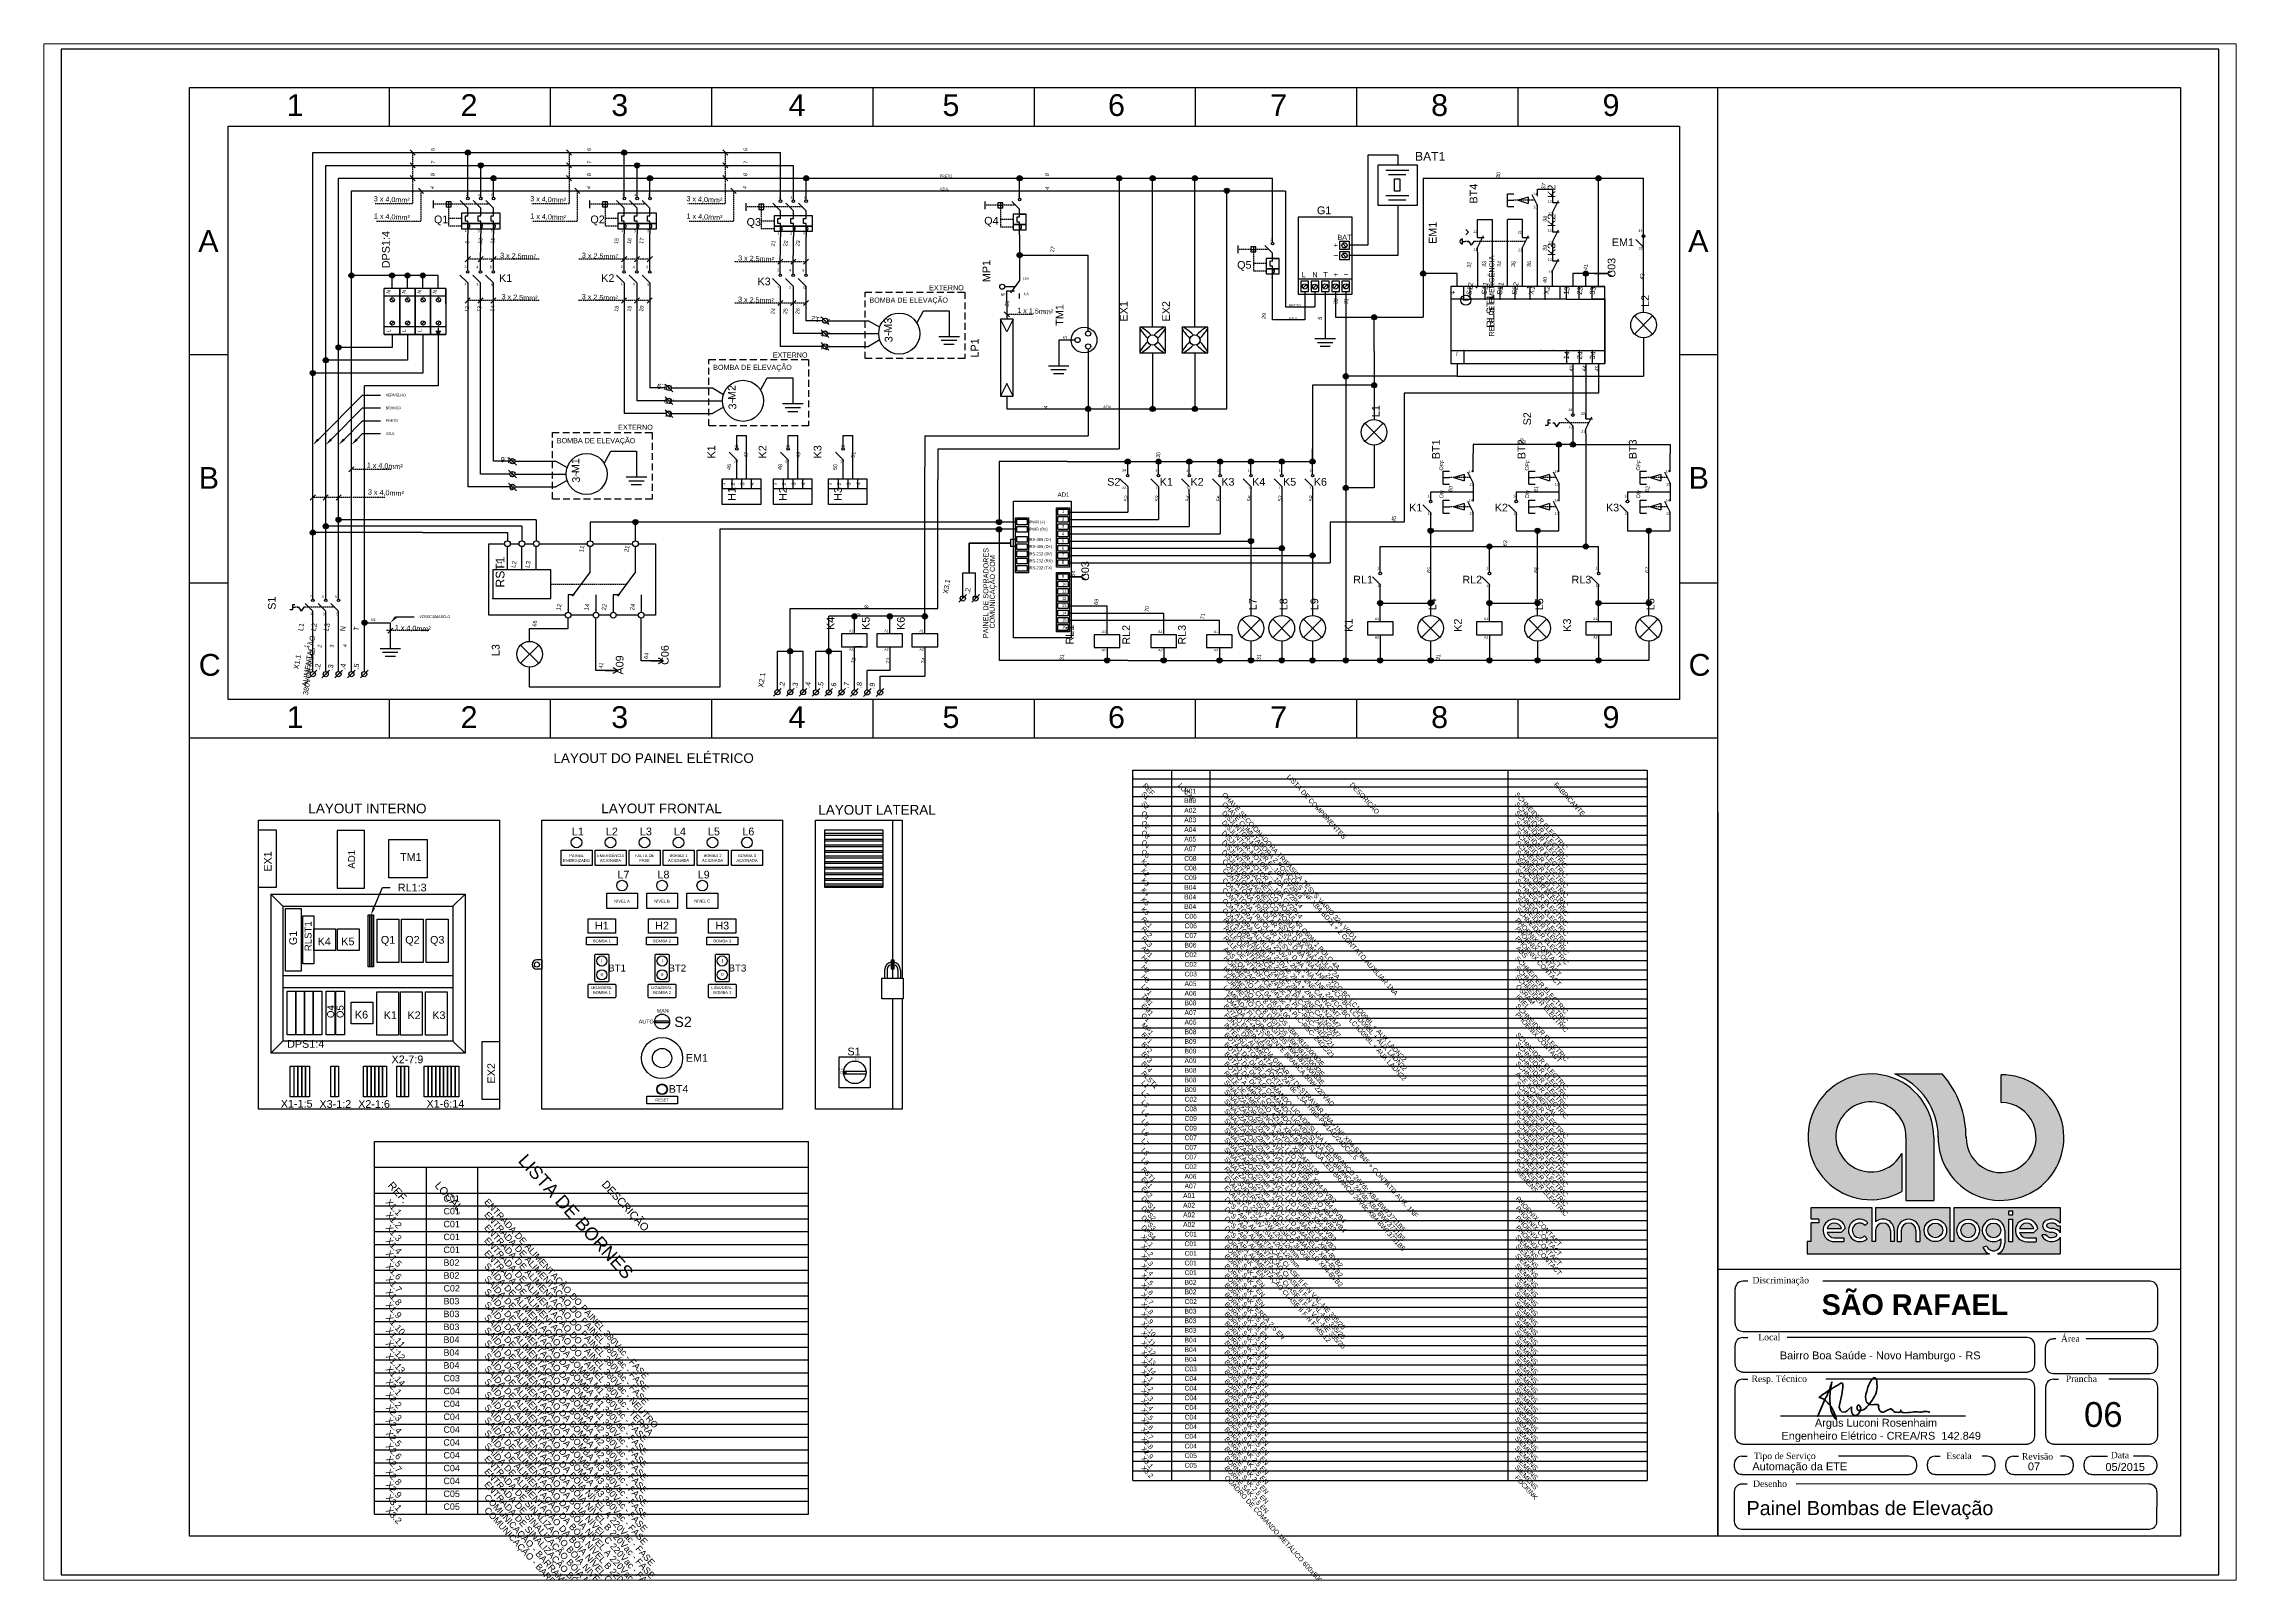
# Paper-space layout 'Layout2' of a CAD drawing. Header units: millimetres. Extents: x 2 to 828, y 1 to 580.
# The model-space entities are those that its viewports show. They can reach past a viewport. Long polylines and large blocks are cut down to what shows.
import ezdxf
from ezdxf import colors
from ezdxf.entities.mleader import LeaderData, LeaderLine
from ezdxf.enums import TextEntityAlignment as Align
from ezdxf.math import Vec2, Vec3

# ---------------------------------------------------------------- set-up
doc = ezdxf.new("R2010")
doc.units = ezdxf.units.MM
doc.linetypes.add('DASHED', pattern=[0.75, 0.5, -0.25])
doc.layers.add('selo', color=7, linetype='Continuous')
doc.styles.add('Annotative', font='arial.ttf')
doc.styles.add('Notes', font='arial.ttf', dxfattribs={"height": 3})
doc.styles.get("Standard").update_dxf_attribs({"font": 'arial.ttf'})

msp = doc.modelspace()

# ---------------------------------------------------------------- hatches: boundary and pattern name
for points in [[(259.36, 653.7, 1), (257.36, 653.7, 1)], [(264.36, 648.7, 1), (262.36, 648.7, 1)], [(320.24, 653.7, 1), (318.24, 653.7, 1)], [(325.24, 648.7, 1), (323.24, 648.7, 1)], [(269.36, 643.7, 1), (267.36, 643.7, 1)], [(330.24, 643.7, 1), (328.24, 643.7, 1)], [(391.06, 643.7, 1), (389.06, 643.7, 1)], [(474.15, 643.7, 1), (472.15, 643.7, 1)], [(512.86, 643.7, 1), (510.86, 643.7, 1)], [(525.92, 643.7, 1), (523.92, 643.7, 1)], [(542.38, 643.7, 1), (540.38, 643.7, 1)], [(699.52, 643.7, 1), (697.52, 643.7, 1)], [(554.81, 638.8, 1), (552.81, 638.8, 1)], [(474.15, 613.75, 1), (472.15, 613.75, 1)], [(214.01, 605.83, 1), (212.01, 605.83, 1)], [(229.81, 605.83, 1), (227.81, 605.83, 1)], [(235.81, 605.83, 1), (233.81, 605.83, 1)], [(241.81, 605.83, 1), (239.81, 605.83, 1)], [(631.24, 606.58, 1), (629.24, 606.58, 1)], [(694.52, 606.58, 1), (692.52, 606.58, 1)], [(612.12, 589.57, 1), (610.12, 589.57, 1)], [(204.01, 572.83, 1), (202.01, 572.83, 1)], [(209.01, 577.83, 1), (207.01, 577.83, 1)], [(199.01, 567.84, 1), (197.01, 567.84, 1)], [(601.12, 566.58, 1), (599.12, 566.58, 1)], [(612.12, 563.11, 1), (610.12, 563.11, 1)], [(500.81, 553.88, 1), (498.81, 553.88, 1)], [(525.92, 553.88, 1), (523.92, 553.88, 1)], [(542.38, 553.88, 1), (540.38, 553.88, 1)], [(684.07, 540.03, 1), (682.07, 540.03, 1)], [(689.52, 540.03, 1), (687.52, 540.03, 1)], [(516.2, 533.39, 1), (514.2, 533.39, 1)], [(528.2, 533.39, 1), (526.2, 533.39, 1)], [(540.2, 533.39, 1), (538.2, 533.39, 1)], [(552.2, 533.39, 1), (550.2, 533.39, 1)], [(564.2, 533.39, 1), (562.2, 533.39, 1)], [(576.2, 533.39, 1), (574.2, 533.39, 1)], [(588.2, 533.39, 1), (586.2, 533.39, 1)], [(601.12, 523.13, 1), (599.12, 523.13, 1)], [(199.01, 505.73, 1), (197.01, 505.73, 1)], [(204.01, 508.23, 1), (202.01, 508.23, 1)], [(209.01, 510.73, 1), (207.01, 510.73, 1)], [(324.58, 509.83, 1), (322.58, 509.83, 1)], [(466.11, 509.83, 1), (464.11, 509.83, 1)], [(466.11, 507.02, 1), (464.11, 507.02, 1)], [(634.15, 506.46, 1), (632.15, 506.46, 1)], [(675.77, 506.46, 1), (673.77, 506.46, 1)], [(719.06, 506.46, 1), (717.06, 506.46, 1)], [(564.2, 502.45, 1), (562.2, 502.45, 1)], [(576.2, 499.64, 1), (574.2, 499.64, 1)], [(588.2, 496.83, 1), (586.2, 496.83, 1)], [(657.02, 500.33, 1), (655.02, 500.33, 1)], [(694.52, 500.33, 1), (692.52, 500.33, 1)], [(614.52, 478.28, 1), (612.52, 478.28, 1)], [(634.15, 478.28, 1), (632.15, 478.28, 1)], [(657.02, 478.28, 1), (655.02, 478.28, 1)], [(675.77, 478.28, 1), (673.77, 478.28, 1)], [(699.53, 478.28, 1), (697.53, 478.28, 1)], [(719.06, 478.28, 1), (717.06, 478.28, 1)], [(219.15, 470.65, 1), (217.15, 470.65, 1)], [(409.84, 473.15, 1), (407.84, 473.15, 1)], [(423.56, 473.15, 1), (421.56, 473.15, 1)], [(437.24, 473.15, 1), (435.24, 473.15, 1)], [(384.84, 459.57, 1), (382.84, 459.57, 1)], [(399.84, 459.53, 1), (397.84, 459.53, 1)], [(508.2, 455.98, 1), (506.2, 455.98, 1)], [(530.22, 455.98, 1), (528.22, 455.98, 1)], [(551.91, 455.98, 1), (549.91, 455.98, 1)], [(564.2, 455.98, 1), (562.2, 455.98, 1)], [(576.2, 455.98, 1), (574.2, 455.98, 1)], [(588.2, 455.98, 1), (586.2, 455.98, 1)], [(601.12, 455.98, 1), (599.12, 455.98, 1)], [(614.54, 455.98, 1), (612.54, 455.98, 1)], [(634.15, 455.98, 1), (632.15, 455.98, 1)], [(657.04, 455.98, 1), (655.04, 455.98, 1)], [(675.77, 455.98, 1), (673.77, 455.98, 1)], [(699.54, 455.98, 1), (697.54, 455.98, 1)]]:
    msp.add_hatch(color=256).paths.add_polyline_path(points)
at = {"layer": 'selo'}
h = msp.add_hatch(color=0, dxfattribs=at)
h.dxf.hatch_style = 1
h.paths.add_polyline_path([(832.33, 294.98), (813.8, 294.98, -0.314958), (830.72, 270.21, 2.411144), (855.21, 294.7), (855.21, 283.86, -2.45129), (841.58, 270.52, 0.182443)])
h.paths.add_polyline_path([(835.35, 243.04), (806.37, 243.04), (806.37, 237.41, -0.642986), (813.63, 234.09), (813.63, 229.71), (812.12, 229.71), (812.12, 234.09, 1), (806.37, 234.09), (806.37, 229.71), (804.86, 229.71), (804.86, 243.04), (781.24, 243.04), (781.24, 238.48), (784.26, 238.48), (784.26, 236.97), (781.23, 236.97), (781.23, 229.71), (779.69, 229.71), (779.69, 224.92), (850.67, 224.92, -0.214084), (848.15, 227.48), (849.6, 227.91, 0.821242), (855.14, 229.01), (855.14, 230.78, -4.60202), (856.65, 234.09), (856.65, 229.01, -0.309238), (853.85, 224.92), (878.25, 224.92), (878.25, 231.45, -0.100697), (877.78, 230.83, -0.45988), (871.2, 231.81), (871.2, 232.32), (872.69, 232.32, 0.427074), (876.81, 232, 0.410877), (876.82, 232.63, 0.186203), (874.92, 233.36, -0.181325), (872.05, 234.44, -0.458616), (872.04, 237.41, -0.41774), (878.25, 236.93), (878.25, 243.04), (836.89, 243.04), (836.89, 229.71), (835.35, 229.71)])
h.paths.add_polyline_path([(834.02, 234.09, -1), (825.25, 234.09, -1)], flags=16)
h.paths.add_polyline_path([(832.51, 234.09, -1), (826.76, 234.09, -1)], flags=0)
h.paths.add_polyline_path([(846.79, 234.09, -1), (838.03, 234.09, -1)], flags=16)
h.paths.add_polyline_path([(845.28, 234.09, -1), (839.54, 234.09, -1)], flags=0)
h.paths.add_polyline_path([(823.59, 234.09), (823.59, 229.71), (822.08, 229.71), (822.08, 234.09, 1), (816.33, 234.09), (816.33, 229.71), (814.82, 229.71), (814.82, 234.09, -1)], flags=16)
h.paths.add_polyline_path([(858.22, 241.69), (859.76, 241.69), (859.76, 240.17), (858.22, 240.17)], flags=16)
h.paths.add_polyline_path([(858.22, 238.48), (859.76, 238.48), (859.76, 229.67), (858.22, 229.67)], flags=16)
h.paths.add_polyline_path([(869.47, 234.88), (867.94, 233.3), (862.39, 233.3, 0.338023), (865.17, 231.18), (868.91, 231.18), (868.91, 229.67), (865.17, 229.67, -2.123663)], flags=16)
h.paths.add_polyline_path([(862.38, 234.78, -0.767778), (867.94, 234.81)], flags=0)
h.paths.add_polyline_path([(803.38, 237.05), (802.27, 236.02, 2.414214), (802.1, 231.96), (803.12, 230.85, -2.414214)], flags=16)
h.paths.add_polyline_path([(794.59, 234.92), (793.05, 233.34), (787.51, 233.34, 0.338023), (790.28, 231.22), (794.03, 231.22), (794.03, 229.71), (790.28, 229.71, -2.123663)], flags=16)
h.paths.add_polyline_path([(793.05, 234.85), (787.5, 234.82, -0.767778)], flags=0)
h.paths.add_polyline_path([(826.76, 234.09, 1), (832.51, 234.09, 1)], flags=0)
h.paths.add_polyline_path([(845.28, 234.09, 1), (839.54, 234.09, 1)], flags=0)
h.paths.add_polyline_path([(849.39, 234.09, 1), (855.14, 234.09, 1)], flags=17)
h.paths.add_polyline_path([(867.94, 234.81, 0.767778), (862.38, 234.78)], flags=0)
h.paths.add_polyline_path([(874.9, 234.87, -0.181325), (877.77, 233.8, -0.101013), (878.25, 233.18), (878.25, 235.92), (877.13, 235.92, 0.427074), (873.01, 236.24, 0.410877), (873, 235.61, 0.186203)], flags=17)
h.paths.add_polyline_path([(793.05, 234.85, 0.767778), (787.5, 234.82)], flags=0)
h = msp.add_hatch(color=0, dxfattribs=at)
h.dxf.hatch_style = 1
h.paths.add_polyline_path([(816.57, 249.21), (816.57, 264.06, -8.182778), (818.19, 270.43), (818.19, 245.77), (829, 245.77), (829, 270.37, 3.718524)])
h = msp.add_hatch(color=0, dxfattribs=at)
h.dxf.hatch_style = 1
h.paths.add_polyline_path([(787.5, 234.82), (793.05, 234.85, 0.767778)])
h.paths.add_polyline_path([(826.76, 234.09, 1), (832.51, 234.09, 1)])
h.paths.add_polyline_path([(839.54, 234.09, 1), (845.28, 234.09, 1)])
h.paths.add_polyline_path([(862.38, 234.78), (867.94, 234.81, 0.767778)])

# ---------------------------------------------------------------- linework, layer by layer
for p, q in [((227.78, 664), (227.78, 679)), ((290.56, 664), (290.56, 679)), ((353.33, 664), (353.33, 679)), ((416.11, 664), (416.11, 679)), ((478.89, 664), (478.89, 679)), ((541.67, 664), (541.67, 679)), ((604.44, 664), (604.44, 679)), ((667.22, 664), (667.22, 679)), ((745, 115), (745, 679)), ((198.01, 597.97), (198.01, 653.7)), ((198.01, 653.7), (380.06, 653.7)), ((203.01, 597.97), (203.01, 648.7)), ((203.01, 648.7), (385.06, 648.7)), ((235.85, 654.7), (237.85, 652.7)), ((235.85, 649.7), (237.85, 647.7)), ((258.36, 638.28), (258.36, 653.7)), ((263.36, 638.28), (263.36, 648.7)), ((296.73, 654.7), (298.73, 652.7)), ((296.73, 649.7), (298.73, 647.7)), ((319.24, 638.28), (319.24, 653.7)), ((324.24, 638.28), (324.24, 648.7)), ((357.55, 654.7), (359.55, 652.7)), ((357.55, 649.7), (359.55, 647.7)), ((380.06, 637.28), (380.06, 653.7)), ((385.06, 637.28), (385.06, 648.7)), ((620.32, 652.62), (608.72, 652.62)), ((608.72, 652.62), (608.72, 617.58)), ((620.32, 652.62), (620.32, 648.97)), ((208.01, 597.97), (208.01, 643.7)), ((208.01, 643.7), (473.15, 643.7)), ((235.85, 644.7), (237.85, 642.7)), ((268.36, 638.28), (268.36, 643.7)), ((296.73, 644.7), (298.73, 642.7)), ((329.24, 638.28), (329.24, 643.7)), ((357.55, 644.7), (359.55, 642.7)), ((390.06, 637.28), (390.06, 643.7)), ((472.42, 643.7), (571.62, 643.7)), ((473.15, 635.9), (473.15, 643.7)), ((498.81, 643.7), (524.92, 643.7)), ((511.86, 643.7), (511.86, 538.39)), ((524.92, 585.7), (524.92, 643.7)), ((541.38, 585.7), (541.38, 643.7)), ((571.62, 620.72), (571.62, 643.7)), ((615.72, 646.84), (624.72, 646.84)), ((616.79, 645.16), (623.54, 645.16)), ((630.24, 643.7), (688.52, 643.7)), ((630.24, 643.7), (630.24, 589.57)), ((688.52, 643.7), (693.52, 643.7)), ((693.52, 643.7), (716.02, 643.7)), ((698.52, 606.58), (698.52, 643.7)), ((716.02, 595.2), (716.02, 643.7)), ((213.01, 451.64), (213.01, 638.8)), ((213.01, 638.8), (456.59, 638.8)), ((239.07, 639.8), (241.07, 637.8)), ((244.86, 635.04), (244.86, 632.04)), ((249.86, 633.54), (251.86, 633.54)), ((250.86, 634.54), (250.86, 632.54)), ((258.36, 632.04), (255.36, 635.04)), ((258.36, 636.28), (258.36, 638.28)), ((258.36, 630.04), (258.36, 632.04)), ((263.36, 632.04), (260.36, 635.04)), ((263.36, 636.28), (263.36, 638.28)), ((263.36, 630.04), (263.36, 632.04)), ((268.36, 632.04), (265.36, 635.04)), ((268.36, 636.28), (268.36, 638.28)), ((268.36, 630.04), (268.36, 632.04)), ((299.95, 639.8), (301.95, 637.8)), ((305.74, 635.04), (305.74, 632.04)), ((310.74, 633.54), (312.74, 633.54)), ((311.74, 634.54), (311.74, 632.54)), ((319.24, 632.04), (316.24, 635.04)), ((319.24, 636.28), (319.24, 638.28)), ((319.24, 630.04), (319.24, 632.04)), ((324.24, 632.04), (321.24, 635.04)), ((324.24, 636.28), (324.24, 638.28)), ((324.24, 630.04), (324.24, 632.04)), ((329.24, 632.04), (326.24, 635.04)), ((329.24, 636.28), (329.24, 638.28)), ((329.24, 630.04), (329.24, 632.04)), ((360.77, 639.8), (362.77, 637.8)), ((366.56, 634.04), (366.56, 631.04)), ((371.56, 632.54), (373.56, 632.54)), ((372.56, 633.54), (372.56, 631.54)), ((380.06, 631.04), (377.06, 634.04)), ((380.06, 635.28), (380.06, 637.28)), ((385.06, 631.04), (382.06, 634.04)), ((385.06, 635.28), (385.06, 637.28)), ((390.06, 631.04), (387.06, 634.04)), ((390.06, 635.28), (390.06, 637.28)), ((456.59, 638.8), (576.62, 638.8)), ((459.65, 634.65), (459.65, 631.65)), ((464.65, 633.15), (466.65, 633.15)), ((465.65, 634.15), (465.65, 632.15)), ((473.15, 631.65), (470.15, 634.65)), ((473.15, 635.9), (473.15, 637.9)), ((473.15, 635.9), (473.15, 637.9)), ((473.15, 629.65), (473.15, 631.65)), ((553.81, 553.88), (553.81, 638.7)), ((576.62, 638.7), (576.62, 593.57)), ((615.72, 636.99), (624.72, 636.99)), ((616.79, 635.3), (623.54, 635.3)), ((620.32, 633.1), (620.32, 613.57)), ((663.05, 632.64), (663.05, 637.64)), ((663.05, 637.64), (665.55, 637.64)), ((663.05, 635.14), (665.55, 635.14)), ((663.05, 632.64), (665.55, 632.64)), ((671.17, 636.39), (667.17, 635.14)), ((667.17, 635.14), (671.17, 633.89)), ((671.17, 636.39), (671.17, 633.89)), ((672.56, 637.35), (674.77, 632.94)), ((674.77, 639.38), (680.6, 639.38)), ((674.77, 636.69), (674.77, 639.38)), ((674.77, 601.58), (674.77, 632.94)), ((680.6, 639.38), (680.6, 634.21)), ((682.8, 634.87), (680.6, 630.46)), ((680.6, 634.21), (683.18, 634.21)), ((257.36, 627.04), (257.36, 629.04)), ((257.36, 629.04), (258.36, 629.03)), ((258.36, 627.04), (257.36, 627.04)), ((258.36, 629.03), (258.36, 630.04)), ((258.36, 626.04), (258.36, 627.04)), ((258.36, 624.04), (258.36, 622.04)), ((262.36, 627.04), (262.36, 629.04)), ((262.36, 629.04), (263.36, 629.04)), ((263.36, 627.04), (262.36, 627.04)), ((263.36, 629.04), (263.36, 630.04)), ((263.36, 626.04), (263.36, 627.04)), ((263.36, 624.04), (263.36, 622.04)), ((267.36, 627.04), (267.36, 629.04)), ((267.36, 629.04), (268.36, 629.04)), ((268.36, 627.04), (267.36, 627.04)), ((268.36, 629.04), (268.36, 630.04)), ((268.36, 626.04), (268.36, 627.04)), ((268.36, 624.04), (268.36, 622.04)), ((318.24, 627.04), (318.24, 629.04)), ((318.24, 629.04), (319.24, 629.03)), ((319.24, 627.04), (318.24, 627.04)), ((319.24, 629.03), (319.24, 630.04)), ((319.24, 626.04), (319.24, 627.04)), ((319.24, 624.04), (319.24, 622.04)), ((323.24, 627.04), (323.24, 629.04)), ((323.24, 629.04), (324.24, 629.04)), ((324.24, 627.04), (323.24, 627.04)), ((324.24, 629.04), (324.24, 630.04)), ((324.24, 626.04), (324.24, 627.04)), ((324.24, 624.04), (324.24, 622.04)), ((328.24, 627.04), (328.24, 629.04)), ((328.24, 629.04), (329.24, 629.04)), ((329.24, 627.04), (328.24, 627.04)), ((329.24, 629.04), (329.24, 630.04)), ((329.24, 626.04), (329.24, 627.04)), ((329.24, 624.04), (329.24, 622.04)), ((379.06, 626.04), (379.06, 628.04)), ((379.06, 628.04), (380.06, 628.03)), ((380.06, 626.04), (379.06, 626.04)), ((380.06, 629.04), (380.06, 631.04)), ((380.06, 628.03), (380.06, 629.04)), ((380.06, 625.04), (380.06, 626.04)), ((380.06, 623.04), (380.06, 621.04)), ((384.06, 626.04), (384.06, 628.04)), ((384.06, 628.04), (385.06, 628.04)), ((385.06, 626.04), (384.06, 626.04)), ((385.06, 629.04), (385.06, 631.04)), ((385.06, 628.04), (385.06, 629.04)), ((385.06, 625.04), (385.06, 626.04)), ((385.06, 623.04), (385.06, 621.04)), ((389.06, 626.04), (389.06, 628.04)), ((389.06, 628.04), (390.06, 628.04)), ((390.06, 626.04), (389.06, 626.04)), ((390.06, 629.04), (390.06, 631.04)), ((390.06, 628.04), (390.06, 629.04)), ((390.06, 625.04), (390.06, 626.04)), ((390.06, 623.04), (390.06, 621.04)), ((472.15, 626.65), (472.15, 628.65)), ((472.15, 628.65), (473.15, 628.64)), ((473.15, 626.65), (472.15, 626.65)), ((473.15, 628.64), (473.15, 629.65)), ((473.15, 629.65), (475.65, 629.65)), ((473.15, 625.65), (473.15, 626.65)), ((473.15, 621.65), (473.15, 623.65)), ((647.85, 622.68), (646.85, 623.68)), ((651.43, 622.64), (651.43, 627.64)), ((651.43, 627.64), (657.27, 627.64)), ((657.27, 601.58), (657.27, 627.64)), ((663.1, 601.58), (663.1, 627.64)), ((668.93, 627.64), (663.1, 627.64)), ((668.93, 622.64), (668.93, 627.64)), ((680.6, 630.46), (680.6, 622.87)), ((682.8, 623.53), (680.6, 619.12)), ((258.32, 607.7), (258.36, 622.04)), ((263.32, 607.7), (263.36, 622.04)), ((268.32, 607.7), (268.36, 622.04)), ((319.2, 607.7), (319.24, 622.04)), ((324.2, 607.7), (324.24, 622.04)), ((329.2, 607.7), (329.24, 622.04)), ((379.97, 606.4), (380.06, 621.04)), ((384.96, 606.4), (385.06, 621.04)), ((390.02, 606.4), (390.06, 621.04)), ((473.15, 621.65), (473.15, 605.86)), ((558.12, 617.48), (558.12, 614.48)), ((563.12, 615.98), (565.12, 615.98)), ((564.12, 616.98), (564.12, 614.98)), ((571.62, 614.48), (568.62, 617.48)), ((571.62, 618.72), (571.62, 620.72)), ((571.62, 618.72), (571.62, 620.72)), ((600.32, 616.87), (598.91, 618.28)), ((608.72, 617.58), (601.62, 617.58)), ((645.56, 618.1), (645.56, 620.1)), ((645.56, 619.1), (646.56, 619.1)), ((647.85, 622.68), (646.85, 621.68)), ((647.46, 619.1), (647.96, 619.1)), ((647.96, 619.1), (648.96, 617.6)), ((649.96, 619.1), (648.96, 617.6)), ((650.46, 619.1), (649.96, 619.1)), ((651.43, 620.64), (651.43, 622.64)), ((651.43, 620.64), (651.43, 622.64)), ((653.64, 621.3), (651.43, 616.89)), ((651.43, 620.64), (654.02, 620.64)), ((651.43, 614.89), (651.43, 616.89)), ((651.43, 614.89), (651.43, 601.58)), ((668.93, 620.64), (668.93, 622.64)), ((671.14, 621.3), (668.93, 616.89)), ((668.93, 620.64), (671.52, 620.64)), ((668.93, 614.89), (668.93, 616.89)), ((668.93, 601.58), (668.93, 616.89)), ((680.6, 622.87), (683.18, 622.87)), ((680.6, 619.12), (680.6, 611.53)), ((716.02, 616.89), (713.02, 619.89)), ((716.02, 591.58), (716.02, 616.89)), ((259.31, 613.21), (257.31, 611.21)), ((264.31, 613.21), (262.31, 611.21)), ((269.31, 613.21), (267.31, 611.21)), ((320.19, 613.21), (318.19, 611.21)), ((325.19, 613.21), (323.19, 611.21)), ((330.19, 613.21), (328.19, 611.21)), ((381.01, 612.21), (379.01, 610.21)), ((386.01, 612.21), (384.01, 610.21)), ((391.01, 612.21), (389.01, 610.21)), ((473.15, 613.75), (499.81, 613.75)), ((499.81, 584.2), (499.81, 613.75)), ((570.62, 609.48), (570.62, 611.48)), ((570.62, 611.48), (571.62, 611.47)), ((571.62, 609.48), (570.62, 609.48)), ((571.62, 612.48), (571.62, 614.48)), ((571.62, 611.47), (571.62, 612.48)), ((571.62, 612.48), (574.12, 612.48)), ((571.62, 608.48), (571.62, 609.48)), ((571.62, 604.48), (571.62, 606.48)), ((600.32, 612.87), (598.91, 614.28)), ((620.32, 613.57), (601.62, 613.57)), ((643.52, 606.58), (630.24, 606.58)), ((643.52, 601.58), (643.52, 606.58)), ((682.8, 612.18), (680.6, 607.78)), ((680.6, 611.53), (683.18, 611.53)), ((680.6, 601.58), (680.6, 607.78)), ((693.52, 606.58), (688.52, 606.58)), ((688.52, 606.58), (688.52, 601.58)), ((693.52, 601.58), (693.52, 606.58)), ((696.88, 606.58), (693.52, 606.58)), ((698.52, 601.58), (698.52, 606.58)), ((703.85, 607.58), (701.85, 606.58)), ((701.85, 606.58), (703.85, 605.58)), ((198.01, 479.9), (198.01, 597.97)), ((203.01, 479.9), (203.01, 597.97)), ((208.01, 479.9), (208.01, 597.97)), ((246.81, 605.83), (213.01, 605.83)), ((225.81, 582.83), (225.81, 600.83)), ((231.81, 600.83), (225.81, 600.83)), ((231.81, 597.83), (225.81, 597.83)), ((228.81, 600.83), (228.81, 605.83)), ((231.81, 600.83), (231.81, 582.83)), ((231.81, 594.83), (231.81, 600.83)), ((231.81, 582.83), (231.81, 600.83)), ((237.81, 600.83), (231.81, 600.83)), ((237.81, 597.83), (231.81, 597.83)), ((234.81, 600.83), (234.81, 605.83)), ((237.81, 600.83), (237.81, 582.83)), ((237.81, 594.83), (237.81, 600.83)), ((237.81, 582.83), (237.81, 600.83)), ((243.81, 600.83), (237.81, 600.83)), ((243.81, 597.83), (237.81, 597.83)), ((240.81, 600.83), (240.81, 605.83)), ((243.81, 600.83), (243.81, 582.83)), ((243.81, 594.83), (243.81, 600.83)), ((243.81, 582.83), (243.81, 600.83)), ((249.81, 600.83), (243.81, 600.83)), ((249.81, 597.83), (243.81, 597.83)), ((246.81, 600.83), (246.81, 605.83)), ((249.81, 600.83), (249.81, 582.83)), ((249.81, 594.83), (249.81, 600.83)), ((258.27, 602.95), (255.27, 605.95)), ((258.27, 602.95), (258.27, 523.54)), ((263.27, 602.95), (260.27, 605.95)), ((263.27, 528.54), (263.27, 602.95)), ((268.27, 602.95), (265.27, 605.95)), ((268.27, 533.54), (268.27, 602.95)), ((319.15, 602.95), (316.15, 605.95)), ((319.15, 602.95), (319.15, 552.05)), ((324.15, 602.95), (321.15, 605.95)), ((324.15, 602.95), (324.15, 557.05)), ((329.15, 602.95), (326.15, 605.95)), ((329.15, 602.95), (329.15, 562.05)), ((379.97, 601.65), (376.97, 604.65)), ((379.97, 601.65), (379.97, 578.23)), ((384.97, 601.65), (381.97, 604.65)), ((384.97, 601.65), (384.97, 583.23)), ((389.97, 601.65), (386.97, 604.65)), ((389.97, 601.65), (389.97, 588.23)), ((471.37, 601.45), (467.37, 601.45)), ((468.15, 595.86), (468.15, 599.86)), ((468.15, 599.86), (471.15, 599.86)), ((473.15, 603.86), (469.59, 599.04)), ((473.15, 605.86), (473.15, 603.86)), ((473.15, 596.86), (473.15, 598.86)), ((571.62, 588.57), (571.62, 604.48)), ((581.62, 604.57), (602.62, 604.57)), ((583.41, 600.87), (584.82, 602.28)), ((584.12, 599.57), (584.12, 588.57)), ((585.62, 599.57), (585.62, 600.57)), ((587.31, 600.76), (588.72, 602.18)), ((588.12, 599.57), (588.12, 593.57)), ((591.41, 600.87), (592.82, 602.28)), ((592.12, 599.57), (592.12, 581.29)), ((595.41, 600.87), (596.82, 602.28)), ((596.12, 599.57), (596.12, 589.57)), ((599.41, 600.87), (600.83, 602.28)), ((600.12, 599.57), (600.12, 523.13)), ((646.02, 601.58), (641.02, 601.58)), ((646.02, 596.58), (646.02, 601.58)), ((648.52, 596.58), (648.52, 601.58)), ((654.35, 596.58), (654.35, 601.58)), ((660.18, 596.58), (660.18, 601.58)), ((666.02, 596.58), (666.02, 601.58)), ((671.85, 596.58), (671.85, 601.58)), ((677.68, 596.58), (677.68, 601.58)), ((683.52, 596.58), (683.52, 601.58)), ((686.02, 596.58), (686.02, 601.58)), ((691.02, 596.58), (691.02, 601.58)), ((696.02, 596.58), (696.02, 601.58)), ((696.02, 601.58), (701.02, 601.58)), ((701.02, 596.58), (701.02, 601.58)), ((229.49, 595.76), (228.34, 596.91)), ((235.49, 595.76), (234.34, 596.91)), ((241.49, 595.76), (240.34, 596.91)), ((247.49, 595.76), (246.34, 596.91)), ((259.27, 597.12), (257.27, 595.12)), ((264.27, 597.12), (262.27, 595.12)), ((269.27, 597.12), (267.27, 595.12)), ((320.15, 597.12), (318.15, 595.12)), ((325.15, 597.12), (323.15, 595.12)), ((330.15, 597.12), (328.15, 595.12)), ((380.97, 596.12), (378.97, 594.12)), ((385.97, 596.12), (383.97, 594.12)), ((390.97, 596.12), (388.97, 594.12)), ((398.91, 586.73), (395.91, 589.73)), ((433.11, 587.32), (435.7, 592.12)), ((435.7, 592.12), (445.7, 592.12)), ((445.7, 592.12), (445.7, 582.12)), ((467.15, 591.68), (469.15, 589.68)), ((468.15, 595.86), (468.15, 588.85)), ((576.62, 593.57), (588.12, 593.57)), ((596.12, 589.57), (611.12, 589.57)), ((611.12, 576.43), (611.12, 589.57)), ((611.12, 589.57), (630.24, 589.57)), ((646.02, 596.58), (641.02, 596.58)), ((647.85, 596.23), (645.85, 596.23)), ((646.02, 596.58), (648.52, 596.58)), ((648.52, 596.58), (648.52, 596.58)), ((683.52, 596.58), (648.52, 596.58)), ((686.02, 596.58), (683.52, 596.58)), ((683.52, 596.58), (683.52, 596.58)), ((686.02, 596.58), (701.02, 596.58)), ((701.02, 596.58), (696.02, 596.58)), ((701.02, 596.58), (701.02, 576.58)), ((719.55, 590.12), (712.48, 583.05)), ((712.48, 590.12), (719.55, 583.05)), ((231.81, 585.83), (225.81, 585.83)), ((225.81, 582.83), (231.81, 582.83)), ((231.81, 582.83), (225.81, 582.83)), ((229.49, 587.91), (228.34, 586.76)), ((228.81, 582.83), (228.81, 577.83)), ((237.81, 585.83), (231.81, 585.83)), ((231.81, 582.83), (237.81, 582.83)), ((237.81, 582.83), (231.81, 582.83)), ((235.49, 587.91), (234.34, 586.76)), ((234.81, 582.83), (234.81, 572.83)), ((243.81, 585.83), (237.81, 585.83)), ((237.81, 582.83), (243.81, 582.83)), ((243.81, 582.83), (237.81, 582.83)), ((241.49, 587.91), (240.34, 586.76)), ((240.81, 582.83), (240.81, 567.83)), ((249.81, 585.83), (243.81, 585.83)), ((243.81, 582.83), (249.81, 582.83)), ((249.81, 582.83), (243.81, 582.83)), ((245.82, 584.21), (247.82, 584.21)), ((246.05, 583.84), (247.55, 583.84)), ((246.31, 583.46), (247.31, 583.46)), ((247.49, 587.91), (246.34, 586.76)), ((246.81, 582.83), (246.81, 562.83)), ((246.82, 585.46), (246.82, 584.21)), ((396.41, 583.23), (384.97, 583.23)), ((396.41, 588.23), (389.97, 588.23)), ((398.91, 581.73), (395.91, 584.73)), ((398.41, 588.23), (414.34, 588.23)), ((398.41, 583.23), (418.27, 583.23)), ((414.34, 588.23), (418.67, 585.73)), ((418.67, 580.73), (414.34, 578.23)), ((441.7, 582.12), (449.7, 582.12)), ((442.65, 580.62), (448.65, 580.62)), ((468.15, 583.85), (465.65, 588.85)), ((470.65, 588.85), (468.15, 583.85)), ((494.72, 580.68), (488.35, 580.68)), ((488.35, 580.68), (488.35, 570.68)), ((584.12, 588.57), (571.62, 588.57)), ((588.12, 581.29), (596.12, 581.29)), ((716.02, 581.58), (716.02, 566.58)), ((165, 575), (150, 575)), ((234.81, 572.83), (203.01, 572.83)), ((228.81, 577.83), (208.01, 577.83)), ((396.41, 578.23), (379.97, 578.23)), ((398.91, 576.73), (395.91, 579.73)), ((398.41, 578.23), (414.34, 578.23)), ((443.66, 579.12), (447.66, 579.12)), ((499.81, 577.2), (499.81, 553.88)), ((524.92, 575.7), (524.92, 553.88)), ((541.38, 575.7), (541.38, 553.88)), ((589.07, 579.79), (595.07, 579.79)), ((590.08, 578.29), (594.08, 578.29)), ((611.12, 576.43), (611.12, 549.78)), ((641.02, 576.58), (701.02, 576.58)), ((646.02, 576.58), (646.02, 571.58)), ((686.02, 576.58), (686.02, 571.58)), ((691.02, 576.58), (691.02, 571.58)), ((696.02, 576.58), (696.02, 571.58)), ((701.02, 576.58), (701.02, 571.58)), ((745, 575), (730, 575)), ((240.81, 567.83), (198.01, 567.84)), ((338.09, 560.55), (335.09, 563.55)), ((372.29, 561.14), (374.88, 565.95)), ((374.88, 565.95), (384.88, 565.95)), ((384.88, 565.95), (384.88, 555.95)), ((468.15, 563.85), (465.65, 558.85)), ((470.65, 558.85), (468.15, 563.85)), ((484.35, 570.68), (492.35, 570.68)), ((485.3, 569.18), (491.3, 569.18)), ((486.31, 567.68), (490.31, 567.68)), ((643.52, 566.58), (600.12, 566.58)), ((641.02, 571.58), (646.02, 571.58)), ((643.52, 571.58), (643.52, 566.58)), ((643.52, 566.58), (716.02, 566.58)), ((686.02, 571.58), (691.02, 571.58)), ((688.52, 571.58), (688.52, 552)), ((691.02, 571.58), (696.02, 571.58)), ((693.52, 571.58), (693.52, 550)), ((698.54, 571.58), (698.54, 559.99)), ((246.81, 562.83), (218.15, 562.83)), ((335.59, 557.05), (324.15, 557.05)), ((335.59, 562.05), (329.15, 562.05)), ((338.09, 555.55), (335.09, 558.55)), ((337.59, 562.05), (353.52, 562.05)), ((337.59, 557.05), (357.45, 557.05)), ((353.52, 562.05), (357.85, 559.55)), ((380.88, 555.95), (388.88, 555.95)), ((468.15, 558.85), (468.15, 553.88)), ((611.12, 563.11), (587.2, 563.11)), ((587.2, 563.11), (587.2, 533.39)), ((698.54, 559.99), (622.78, 559.99)), ((622.78, 559.99), (622.78, 509.8)), ((335.59, 552.05), (319.15, 552.05)), ((338.09, 550.55), (335.09, 553.55)), ((337.59, 552.05), (353.52, 552.05)), ((357.85, 554.55), (353.52, 552.05)), ((381.83, 554.45), (387.83, 554.45)), ((382.84, 552.95), (386.84, 552.95)), ((468.15, 553.88), (499.81, 553.88)), ((499.81, 553.88), (553.81, 553.88)), ((499.81, 553.88), (499.81, 543.39)), ((614.65, 548.32), (607.58, 541.24)), ((607.58, 548.32), (614.65, 541.24)), ((678.77, 547.46), (677.77, 547.46)), ((679.77, 549.46), (678.77, 549.46)), ((678.77, 549.46), (678.77, 547.46)), ((678.77, 548.46), (679.77, 548.46)), ((680.67, 548.46), (681.17, 548.46)), ((681.17, 548.46), (682.17, 546.96)), ((683.17, 548.46), (682.17, 546.96)), ((688.52, 547.25), (685.52, 550.25)), ((688.52, 547.25), (688.52, 540.03)), ((693.52, 550), (693.52, 552)), ((695.72, 550.66), (693.52, 546.25)), ((693.52, 550), (696.1, 550)), ((693.52, 544.25), (693.52, 546.25)), ((363.06, 543.49), (366.81, 543.49)), ((363.06, 538.8), (363.06, 543.49)), ((366.81, 526.66), (366.81, 543.49)), ((382.99, 538.8), (382.99, 543.49)), ((382.99, 543.49), (386.74, 543.49)), ((386.74, 526.66), (386.74, 543.49)), ((404.41, 538.8), (404.41, 543.49)), ((404.41, 543.49), (408.16, 543.49)), ((408.16, 526.66), (408.16, 543.49)), ((436.24, 543.39), (436.24, 531.35)), ((436.24, 543.39), (499.81, 543.39)), ((441.24, 538.39), (441.24, 526.35)), ((441.24, 538.39), (511.86, 538.39)), ((587.2, 528.39), (587.2, 538.39)), ((611.12, 539.78), (611.12, 523.13)), ((688.52, 540.03), (649.75, 540.03)), ((649.75, 540.03), (649.75, 536.51)), ((683.07, 536.51), (683.07, 540.03)), ((688.52, 540.03), (726.36, 540.03)), ((693.52, 544.25), (693.52, 500.33)), ((726.36, 540.03), (726.36, 536.51)), ((214.01, 531.35), (212.01, 529.35)), ((274.71, 533.54), (268.27, 533.54)), ((277.21, 532.04), (274.21, 535.04)), ((277.21, 527.04), (274.21, 530.04)), ((276.71, 533.54), (292.64, 533.54)), ((292.64, 533.54), (296.97, 531.04)), ((311.41, 532.63), (314, 537.43)), ((314, 537.43), (324, 537.43)), ((324, 537.43), (324, 527.43)), ((363.06, 534.05), (360.06, 537.05)), ((363.06, 526.66), (363.06, 534.05)), ((382.99, 534.05), (379.99, 537.05)), ((382.99, 526.66), (382.99, 534.05)), ((404.41, 534.05), (401.41, 537.05)), ((404.41, 526.66), (404.41, 534.05)), ((436.24, 473.15), (436.24, 531.35)), ((491.62, 533.39), (465.11, 533.39)), ((465.11, 533.39), (465.11, 509.83)), ((491.62, 533.39), (587.2, 533.39)), ((515.2, 528.39), (515.2, 533.39)), ((527.2, 528.39), (527.2, 533.39)), ((539.2, 528.39), (539.2, 533.39)), ((551.2, 528.39), (551.2, 533.39)), ((563.2, 528.39), (563.2, 533.39)), ((575.2, 528.39), (575.2, 533.39)), ((638.04, 524.66), (638.04, 529.66)), ((638.04, 529.66), (640.54, 529.66)), ((647.55, 529.36), (649.75, 524.96)), ((649.75, 532.94), (649.75, 536.51)), ((649.75, 529.36), (649.75, 532.94)), ((671.35, 524.66), (671.35, 529.66)), ((671.35, 529.66), (673.85, 529.66)), ((680.86, 529.36), (683.07, 524.96)), ((683.07, 532.94), (683.07, 536.51)), ((683.07, 529.36), (683.07, 532.94)), ((714.65, 524.66), (714.65, 529.66)), ((714.65, 529.66), (717.15, 529.66)), ((724.16, 529.36), (726.36, 524.96)), ((726.36, 532.94), (726.36, 536.51)), ((726.36, 529.36), (726.36, 532.94)), ((274.71, 523.54), (258.27, 523.54)), ((274.71, 528.54), (263.27, 528.54)), ((277.21, 522.04), (274.21, 525.04)), ((276.71, 528.54), (296.57, 528.54)), ((276.71, 523.54), (292.64, 523.54)), ((296.97, 526.04), (292.64, 523.54)), ((320, 527.43), (328, 527.43)), ((320.96, 525.93), (326.96, 525.93)), ((321.96, 524.43), (325.96, 524.43)), ((357.37, 526.66), (357.37, 522.91)), ((357.37, 522.91), (372.37, 522.91)), ((361.12, 526.66), (361.12, 522.91)), ((364.87, 526.66), (364.87, 522.91)), ((368.62, 526.66), (368.62, 522.91)), ((372.37, 526.66), (372.37, 522.91)), ((377.3, 522.91), (392.3, 522.91)), ((381.05, 526.66), (381.05, 522.91)), ((384.8, 526.66), (384.8, 522.91)), ((388.55, 526.66), (388.55, 522.91)), ((398.72, 522.91), (413.72, 522.91)), ((402.47, 526.66), (402.47, 522.91)), ((406.22, 526.66), (406.22, 522.91)), ((409.97, 526.66), (409.97, 522.91)), ((441.24, 476.21), (441.24, 526.35)), ((515.2, 523.64), (512.2, 526.64)), ((515.2, 523.64), (515.2, 513.7)), ((527.2, 523.64), (524.2, 526.64)), ((527.2, 523.64), (527.2, 510.89)), ((539.2, 523.64), (536.2, 526.64)), ((539.2, 520.64), (539.2, 522.64)), ((539.2, 520.64), (539.2, 508.08)), ((551.2, 523.64), (548.2, 526.64)), ((551.2, 523.64), (551.2, 505.26)), ((563.2, 523.64), (560.2, 526.64)), ((563.2, 523.64), (563.2, 473.48)), ((575.2, 523.64), (572.2, 526.64)), ((575.2, 523.64), (575.2, 473.48)), ((587.2, 523.64), (584.2, 526.64)), ((587.2, 523.64), (587.2, 473.48)), ((611.12, 523.13), (600.12, 523.13)), ((600.12, 523.13), (600.12, 513.54)), ((649.75, 521.49), (633.15, 521.49)), ((633.15, 521.49), (633.15, 518.36)), ((638.04, 527.16), (640.54, 527.16)), ((638.04, 524.66), (640.54, 524.66)), ((646.15, 528.41), (642.15, 527.16)), ((642.15, 527.16), (646.15, 525.91)), ((646.15, 528.41), (646.15, 525.91)), ((649.75, 524.96), (649.75, 521.49)), ((649.75, 521.49), (649.75, 518.02)), ((683.07, 521.49), (666.47, 521.49)), ((666.47, 521.49), (666.47, 518.36)), ((671.35, 527.16), (673.85, 527.16)), ((671.35, 524.66), (673.85, 524.66)), ((679.46, 528.41), (675.46, 527.16)), ((675.46, 527.16), (679.46, 525.91)), ((679.46, 528.41), (679.46, 525.91)), ((683.07, 524.96), (683.07, 521.49)), ((683.07, 521.49), (683.07, 518.02)), ((726.36, 521.49), (709.77, 521.49)), ((709.77, 521.49), (709.77, 518.36)), ((714.65, 527.16), (717.15, 527.16)), ((714.65, 524.66), (717.15, 524.66)), ((722.76, 528.41), (718.76, 527.16)), ((718.76, 527.16), (722.76, 525.91)), ((722.76, 528.41), (722.76, 525.91)), ((726.36, 524.96), (726.36, 521.49)), ((726.36, 521.49), (726.36, 518.02)), ((199.01, 520.42), (197.01, 518.42)), ((204.01, 520.42), (202.01, 518.42)), ((209.01, 520.42), (207.01, 518.42)), ((491.98, 513.7), (515.2, 513.7)), ((600.12, 513.54), (600.12, 455.98)), ((633.15, 513.61), (630.15, 516.61)), ((633.15, 513.61), (633.15, 506.46)), ((638.04, 513.32), (638.04, 518.32)), ((638.04, 518.32), (640.54, 518.32)), ((638.04, 515.82), (640.54, 515.82)), ((638.04, 513.32), (640.54, 513.32)), ((646.15, 517.07), (642.15, 515.82)), ((642.15, 515.82), (646.15, 514.57)), ((646.15, 517.07), (646.15, 514.57)), ((647.55, 518.02), (649.75, 513.61)), ((649.75, 510.04), (649.75, 513.61)), ((666.47, 513.61), (663.47, 516.61)), ((666.47, 513.61), (666.47, 506.46)), ((671.35, 513.32), (671.35, 518.32)), ((671.35, 518.32), (673.85, 518.32)), ((671.35, 515.82), (673.85, 515.82)), ((671.35, 513.32), (673.85, 513.32)), ((679.46, 517.07), (675.46, 515.82)), ((675.46, 515.82), (679.46, 514.57)), ((679.46, 517.07), (679.46, 514.57)), ((680.86, 518.02), (683.07, 513.61)), ((683.07, 510.04), (683.07, 513.61)), ((709.77, 513.61), (706.77, 516.61)), ((709.77, 513.61), (709.77, 506.46)), ((714.65, 513.32), (714.65, 518.32)), ((714.65, 518.32), (717.15, 518.32)), ((714.65, 515.82), (717.15, 515.82)), ((714.65, 513.32), (717.15, 513.32)), ((722.76, 517.07), (718.76, 515.82)), ((718.76, 515.82), (722.76, 514.57)), ((722.76, 517.07), (722.76, 514.57)), ((724.16, 518.02), (726.36, 513.61)), ((726.36, 510.04), (726.36, 513.61)), ((240.81, 505.73), (198.01, 505.73)), ((279.37, 508.23), (203.01, 508.23)), ((284.99, 510.73), (208.01, 510.73)), ((240.81, 505.73), (273.74, 505.73)), ((273.74, 505.73), (273.74, 502.55)), ((279.37, 508.23), (279.37, 502.55)), ((284.99, 510.73), (284.99, 502.55)), ((465.11, 509.83), (305.97, 509.83)), ((305.97, 509.83), (305.97, 502.55)), ((323.58, 502.55), (323.58, 509.83)), ((465.11, 507.02), (356.39, 507.02)), ((356.39, 507.02), (356.39, 445.52)), ((472.08, 509.83), (465.11, 509.83)), ((472.08, 507.02), (465.11, 507.02)), ((465.11, 507.02), (465.11, 455.98)), ((491.98, 510.89), (527.2, 510.89)), ((491.98, 508.08), (539.2, 508.08)), ((491.98, 505.26), (551.2, 505.26)), ((622.78, 509.8), (594, 509.8)), ((594, 509.8), (594, 494.01)), ((633.15, 506.46), (649.75, 506.46)), ((633.15, 506.46), (633.15, 473.48)), ((649.75, 506.46), (649.75, 510.04)), ((666.47, 506.46), (683.07, 506.46)), ((674.77, 473.48), (674.77, 506.46)), ((683.07, 506.46), (683.07, 510.04)), ((709.77, 506.46), (726.36, 506.46)), ((718.06, 473.48), (718.06, 506.46)), ((726.36, 506.46), (726.36, 510.04)), ((472.08, 503.08), (469.58, 503.08)), ((469.58, 503.08), (469.58, 500.27)), ((472.08, 500.27), (469.58, 500.27)), ((491.98, 502.45), (563.2, 502.45)), ((491.98, 499.64), (575.2, 499.64)), ((491.98, 496.83), (587.2, 496.83)), ((613.54, 490.33), (613.54, 500.33)), ((613.54, 500.33), (698.54, 500.33)), ((656.02, 490.33), (656.02, 500.33)), ((698.54, 490.33), (698.54, 500.33)), ((451.01, 480.11), (451.01, 490.11)), ((451.01, 490.11), (456.01, 490.11)), ((456.01, 480.11), (456.01, 490.11)), ((491.98, 494.01), (594, 494.01)), ((498.96, 489.5), (496.96, 488.5)), ((496.96, 488.5), (498.96, 487.5)), ((613.54, 485.58), (610.54, 488.58)), ((656.02, 485.58), (653.02, 488.58)), ((698.54, 485.58), (695.54, 488.58)), ((165, 486), (150, 486)), ((198.01, 475.15), (195.01, 478.15)), ((198.01, 479.9), (198.01, 483.15)), ((203.01, 475.15), (200.01, 478.15)), ((203.01, 479.9), (203.01, 483.4)), ((208.01, 475.15), (205.01, 478.15)), ((208.01, 479.9), (208.01, 483.4)), ((449.51, 478.61), (452.51, 481.61)), ((454.51, 478.61), (457.51, 481.61)), ((613.54, 470.98), (613.54, 485.58)), ((613.54, 478.28), (633.15, 478.28)), ((656.02, 470.98), (656.02, 485.58)), ((656.02, 478.28), (674.77, 478.28)), ((698.54, 470.98), (698.54, 485.58)), ((698.54, 478.28), (718.06, 478.28)), ((745, 486), (730, 486)), ((190.04, 475.65), (189.04, 475.65)), ((191.04, 477.65), (190.04, 477.65)), ((190.04, 477.65), (190.04, 475.65)), ((190.04, 476.65), (191.04, 476.65)), ((191.93, 476.65), (192.43, 476.65)), ((192.43, 476.65), (193.43, 475.15)), ((194.43, 476.65), (193.43, 475.15)), ((194.93, 476.65), (194.43, 476.65)), ((198.01, 451.64), (198.01, 475.15)), ((198.01, 473.15), (198.01, 475.15)), ((203.01, 451.64), (203.01, 475.15)), ((203.01, 473.15), (203.01, 475.15)), ((208.01, 451.64), (208.01, 475.15)), ((208.01, 473.15), (208.01, 475.15)), ((218.15, 451.65), (218.15, 470.65)), ((218.15, 470.65), (228.15, 470.65)), ((228.15, 470.65), (228.15, 460.65)), ((297.37, 468.41), (297.37, 472.47)), ((308.22, 452.08), (308.22, 472.47)), ((325.83, 455.84), (325.83, 472.47)), ((383.84, 476.21), (441.24, 476.21)), ((383.84, 444.57), (383.84, 476.21)), ((398.84, 444.53), (398.84, 473.15)), ((436.24, 473.15), (398.84, 473.15)), ((408.84, 466.27), (408.84, 473.15)), ((422.56, 466.27), (422.56, 473.15)), ((436.24, 466.27), (436.24, 473.15)), ((491.98, 477.25), (507.2, 477.25)), ((491.98, 474.44), (529.22, 474.44)), ((491.98, 471.63), (550.91, 471.63)), ((507.2, 465.98), (507.2, 477.25)), ((529.22, 465.98), (529.22, 474.44)), ((550.91, 465.98), (550.91, 471.63)), ((566.74, 472.01), (559.67, 464.94)), ((559.67, 472.01), (566.74, 464.94)), ((578.74, 472.01), (571.67, 464.94)), ((571.67, 472.01), (578.74, 464.94)), ((590.74, 472.01), (583.67, 464.94)), ((583.67, 472.01), (590.74, 464.94)), ((636.69, 472.01), (629.62, 464.94)), ((629.62, 472.01), (636.69, 464.94)), ((678.3, 472.01), (671.23, 464.94)), ((671.23, 472.01), (678.3, 464.94)), ((721.6, 472.01), (714.53, 464.94)), ((714.53, 472.01), (721.6, 464.94)), ((229.15, 468.6), (227.15, 466.6)), ((285.93, 461.92), (278.86, 454.85)), ((278.86, 461.92), (285.93, 454.85)), ((282.39, 463.39), (282.39, 468.41)), ((282.39, 468.41), (297.37, 468.41)), ((408.84, 444.49), (408.84, 461.27)), ((411.83, 461.27), (408.84, 461.27)), ((422.56, 461.27), (422.56, 452.09)), ((436.24, 461.27), (436.24, 449.91)), ((507.2, 460.98), (507.2, 455.98)), ((529.22, 460.98), (529.22, 455.98)), ((550.91, 460.98), (550.91, 455.98)), ((563.2, 463.48), (563.2, 455.98)), ((575.2, 463.48), (575.2, 455.98)), ((587.2, 463.48), (587.2, 455.98)), ((613.54, 465.98), (613.54, 455.98)), ((633.15, 463.48), (633.15, 455.98)), ((656.04, 465.98), (656.04, 455.98)), ((674.77, 463.48), (674.77, 455.98)), ((698.54, 465.98), (698.54, 455.98)), ((718.06, 463.48), (718.06, 455.98)), ((224.15, 460.65), (232.15, 460.65)), ((225.1, 459.15), (231.1, 459.15)), ((226.11, 457.65), (230.11, 457.65)), ((282.39, 445.52), (282.39, 453.39)), ((316.91, 452.08), (314.91, 453.08)), ((329.54, 455.84), (325.83, 455.84)), ((334.51, 455.84), (332.51, 456.84)), ((332.51, 454.84), (334.51, 455.84)), ((378.84, 444.57), (378.84, 459.57)), ((378.84, 459.57), (388.84, 459.57)), ((388.84, 444.57), (388.84, 459.57)), ((393.84, 444.53), (393.84, 459.53)), ((393.84, 459.53), (403.84, 459.53)), ((403.84, 444.53), (403.84, 459.53)), ((515.2, 455.98), (465.11, 455.98)), ((515.2, 455.98), (600.12, 455.98)), ((718.06, 455.98), (600.12, 455.98)), ((196.51, 449.14), (199.51, 452.14)), ((201.51, 449.14), (204.51, 452.14)), ((206.51, 449.14), (209.51, 452.14)), ((211.51, 449.14), (214.51, 452.14)), ((216.51, 449.14), (219.51, 452.14)), ((356.39, 445.52), (282.39, 445.52)), ((311.93, 452.08), (308.22, 452.08)), ((314.91, 451.08), (316.91, 452.08)), ((377.34, 442.07), (380.34, 445.07)), ((382.34, 442.07), (385.34, 445.07)), ((387.34, 442.07), (390.34, 445.07)), ((392.34, 442.03), (395.34, 445.03)), ((397.34, 442.03), (400.34, 445.03)), ((402.34, 442.03), (405.34, 445.03)), ((407.34, 441.99), (410.34, 444.99)), ((412.34, 441.99), (415.34, 444.99)), ((413.84, 444.49), (413.84, 452.09)), ((422.56, 452.09), (413.84, 452.09)), ((417.34, 441.99), (420.34, 444.99)), ((418.84, 444.49), (418.84, 449.91)), ((418.84, 449.91), (436.24, 449.91)), ((227.78, 425.74), (227.78, 440.74)), ((290.56, 425.74), (290.56, 440.74)), ((353.33, 425.74), (353.33, 440.74)), ((416.11, 425.74), (416.11, 440.74)), ((478.89, 440.74), (416.11, 440.74)), ((478.89, 425.74), (478.89, 440.74)), ((541.67, 425.74), (541.67, 440.74)), ((604.44, 425.74), (604.44, 440.74)), ((667.22, 425.74), (667.22, 440.74)), ((165, 425.74), (150, 425.74)), ((730, 425.74), (165, 425.74)), ((745, 425.74), (730, 425.74)), ((517.24, 136.72), (517.24, 413.2)), ((517.24, 413.2), (717.49, 413.2)), ((517.24, 409.93), (717.49, 409.93)), ((532.24, 413.2), (532.24, 136.72)), ((547.24, 413.2), (547.24, 136.72)), ((663.25, 413.2), (663.25, 136.72)), ((717.49, 413.2), (717.49, 136.72)), ((517.24, 406.72), (717.49, 406.72)), ((517.24, 402.97), (717.49, 402.97)), ((423.65, 393.82), (423.65, 332.3)), ((517.24, 399.22), (717.49, 399.22)), ((517.24, 395.47), (717.49, 395.47)), ((745, 397), (745, 115)), ((419.9, 388.56), (397.37, 388.56)), ((397.37, 387.89), (419.9, 387.89)), ((397.37, 386.38), (419.9, 386.38)), ((397.37, 385.71), (419.9, 385.71)), ((397.37, 384.21), (419.9, 384.21)), ((517.24, 391.72), (717.49, 391.72)), ((517.24, 387.97), (717.49, 387.97)), ((517.24, 384.22), (717.49, 384.22)), ((397.37, 383.53), (419.9, 383.53)), ((397.37, 382.03), (419.9, 382.03)), ((397.37, 381.35), (419.9, 381.35)), ((397.37, 379.85), (419.9, 379.85)), ((397.37, 379.17), (419.9, 379.17)), ((397.37, 377.67), (419.9, 377.67)), ((397.37, 377), (419.9, 377)), ((517.24, 380.47), (717.49, 380.47)), ((517.24, 376.72), (717.49, 376.72)), ((397.37, 375.5), (419.9, 375.5)), ((397.37, 374.82), (419.9, 374.82)), ((397.37, 373.32), (419.9, 373.32)), ((397.37, 372.64), (419.9, 372.64)), ((397.37, 371.14), (419.9, 371.14)), ((397.37, 370.46), (419.9, 370.46)), ((397.37, 368.96), (419.9, 368.96)), ((397.37, 368.29), (419.9, 368.29)), ((517.24, 372.97), (717.49, 372.97)), ((517.24, 369.22), (717.49, 369.22)), ((181.59, 364.94), (257.24, 364.94)), ((181.59, 364.94), (181.59, 303.1)), ((181.59, 364.94), (186.29, 360.25)), ((186.29, 360.25), (186.29, 307.79)), ((186.29, 360.25), (252.54, 360.25)), ((257.24, 364.94), (252.54, 360.25)), ((252.54, 360.25), (252.54, 307.79)), ((257.24, 364.94), (257.24, 303.1)), ((517.24, 365.47), (717.49, 365.47)), ((517.24, 361.72), (717.49, 361.72)), ((517.24, 357.97), (717.49, 357.97)), ((517.24, 354.22), (717.49, 354.22)), ((517.24, 350.47), (717.49, 350.47)), ((517.24, 346.72), (717.49, 346.72)), ((517.24, 342.97), (717.49, 342.97)), ((186.29, 333.31), (252.54, 333.31)), ((287.08, 339.41), (285.23, 339.41)), ((287.08, 335.72), (285.23, 335.72)), ((287.08, 339.41), (287.08, 335.72)), ((517.24, 339.22), (717.49, 339.22)), ((517.24, 335.47), (717.49, 335.47)), ((186.29, 328.62), (252.54, 328.62)), ((517.24, 331.72), (717.49, 331.72)), ((517.24, 327.97), (717.49, 327.97)), ((423.65, 324.23), (423.65, 281.32)), ((517.24, 324.22), (717.49, 324.22)), ((517.24, 320.47), (717.49, 320.47)), ((517.24, 316.72), (717.49, 316.72)), ((186.29, 307.79), (181.59, 303.1)), ((252.54, 307.79), (186.29, 307.79)), ((252.54, 307.79), (257.24, 303.1)), ((331.02, 315.37), (331.69, 315.71)), ((331.02, 315.37), (331.69, 315.03)), ((331.04, 315.71), (336.87, 315.71)), ((331.04, 315.03), (336.87, 315.03)), ((331.69, 315.03), (331.69, 315.71)), ((517.24, 312.97), (717.49, 312.97)), ((517.24, 309.22), (717.49, 309.22)), ((257.24, 303.1), (181.59, 303.1)), ((517.24, 305.47), (717.49, 305.47)), ((517.24, 301.72), (717.49, 301.72)), ((517.24, 301.72), (717.49, 301.72)), ((404.55, 295.61), (405.56, 296.11)), ((404.55, 295.61), (405.56, 295.1)), ((404.58, 296.11), (413.33, 296.11)), ((404.58, 295.1), (413.33, 295.1)), ((405.56, 295.1), (405.56, 296.11)), ((517.24, 297.97), (717.49, 297.97)), ((517.24, 294.22), (717.49, 294.22)), ((517.24, 290.47), (717.49, 290.47)), ((517.24, 286.72), (717.49, 286.72)), ((517.24, 282.97), (717.49, 282.97)), ((517.24, 279.22), (717.49, 279.22)), ((517.24, 275.47), (717.49, 275.47)), ((222.05, 123.64), (222.05, 268.64)), ((222.05, 268.64), (390.95, 268.64)), ((390.95, 123.64), (390.95, 268.64)), ((517.24, 271.72), (717.49, 271.72)), ((517.24, 267.97), (717.49, 267.97)), ((222.05, 258.64), (390.95, 258.64)), ((242.05, 258.64), (242.05, 123.64)), ((262.05, 258.64), (262.05, 123.64)), ((517.24, 264.22), (717.49, 264.22)), ((517.24, 260.47), (717.49, 260.47)), ((517.24, 256.72), (717.49, 256.72)), ((222.05, 248.64), (390.95, 248.64)), ((517.24, 252.97), (717.49, 252.97)), ((517.24, 249.22), (717.49, 249.22)), ((222.05, 243.64), (390.95, 243.64)), ((517.24, 245.47), (717.49, 245.47)), ((517.24, 241.72), (717.49, 241.72)), ((222.05, 238.64), (390.95, 238.64)), ((222.05, 233.64), (390.95, 233.64)), ((517.24, 237.97), (717.49, 237.97)), ((517.24, 234.22), (717.49, 234.22)), ((517.24, 230.47), (717.49, 230.47)), ((222.05, 228.64), (390.95, 228.64)), ((222.05, 223.64), (390.95, 223.64)), ((517.24, 226.72), (717.49, 226.72)), ((517.24, 226.72), (717.49, 226.72)), ((517.24, 222.97), (717.49, 222.97)), ((222.05, 218.64), (390.95, 218.64)), ((222.05, 213.64), (390.95, 213.64)), ((517.24, 219.22), (717.49, 219.22)), ((517.24, 215.47), (717.49, 215.47)), ((222.05, 208.64), (390.95, 208.64)), ((517.24, 211.72), (717.49, 211.72)), ((517.24, 207.97), (717.49, 207.97)), ((222.05, 203.64), (390.95, 203.64)), ((222.05, 198.64), (390.95, 198.64)), ((517.24, 204.22), (717.49, 204.22)), ((517.24, 200.47), (717.49, 200.47)), ((517.24, 196.72), (717.49, 196.72)), ((222.05, 193.64), (390.95, 193.64)), ((222.05, 188.64), (390.95, 188.64)), ((517.24, 192.97), (717.49, 192.97)), ((517.24, 189.22), (717.49, 189.22)), ((222.05, 183.64), (390.95, 183.64)), ((517.24, 185.47), (717.49, 185.47)), ((517.24, 181.72), (717.49, 181.72)), ((222.05, 178.64), (390.95, 178.64)), ((222.05, 173.64), (390.95, 173.64)), ((517.24, 177.97), (717.49, 177.97)), ((517.24, 174.22), (717.49, 174.22)), ((222.05, 168.64), (390.95, 168.64)), ((222.05, 163.64), (390.95, 163.64)), ((517.24, 170.47), (717.49, 170.47)), ((517.24, 166.72), (717.49, 166.72)), ((517.24, 162.97), (717.49, 162.97)), ((222.05, 158.64), (390.95, 158.64)), ((222.05, 153.64), (390.95, 153.64)), ((517.24, 159.22), (717.49, 159.22)), ((517.24, 155.47), (717.49, 155.47)), ((222.05, 148.64), (390.95, 148.64)), ((517.24, 151.72), (717.49, 151.72)), ((517.24, 147.97), (717.49, 147.97)), ((222.05, 143.64), (390.95, 143.64)), ((222.05, 138.64), (390.95, 138.64)), ((517.24, 144.22), (717.49, 144.22)), ((517.24, 140.47), (717.49, 140.47)), ((517.24, 136.72), (717.49, 136.72)), ((222.05, 133.64), (390.95, 133.64)), ((222.05, 128.64), (390.95, 128.64)), ((222.05, 123.64), (390.95, 123.64))]:
    msp.add_line(p, q)
at = {"linetype": 'DASHED'}
for p, q in [((236.85, 653.7), (236.85, 633.7)), ((297.73, 653.7), (297.73, 633.7)), ((358.55, 653.7), (358.55, 633.7)), ((236.85, 633.7), (222.31, 633.7)), ((240.07, 638.8), (240.07, 626.84)), ((249.86, 633.54), (244.86, 633.54)), ((250.86, 632.54), (250.86, 625.04)), ((266.86, 633.54), (251.86, 633.54)), ((297.73, 633.7), (283.19, 633.7)), ((300.95, 638.8), (300.95, 626.84)), ((310.74, 633.54), (305.74, 633.54)), ((311.74, 632.54), (311.74, 625.04)), ((327.74, 633.54), (312.74, 633.54)), ((358.55, 633.7), (344.01, 633.7)), ((361.77, 638.8), (361.77, 626.84)), ((371.56, 632.54), (366.56, 632.54)), ((388.56, 632.54), (373.56, 632.54)), ((464.65, 633.15), (459.65, 633.15)), ((465.65, 632.15), (465.65, 624.65)), ((471.65, 633.15), (466.65, 633.15)), ((673.67, 635.14), (665.55, 635.14)), ((240.07, 626.84), (222.64, 626.84)), ((255.86, 628.04), (250.86, 628.04)), ((255.86, 625.04), (250.86, 625.04)), ((300.95, 626.84), (283.52, 626.84)), ((316.74, 628.04), (311.74, 628.04)), ((316.74, 625.04), (311.74, 625.04)), ((361.77, 626.84), (344.34, 626.84)), ((372.56, 631.54), (372.56, 624.04)), ((377.56, 627.04), (372.56, 627.04)), ((377.56, 624.04), (372.56, 624.04)), ((470.65, 627.65), (465.65, 627.65)), ((470.65, 624.65), (465.65, 624.65)), ((563.12, 615.98), (558.12, 615.98)), ((564.12, 614.98), (564.12, 607.48)), ((570.12, 615.98), (565.12, 615.98)), ((647.96, 619.1), (646.56, 619.1)), ((670.04, 619.1), (650.46, 619.1)), ((286.16, 612.21), (258.31, 612.21)), ((329.19, 612.21), (301.35, 612.21)), ((390.01, 611.21), (362.17, 611.21)), ((569.12, 610.48), (564.12, 610.48)), ((569.12, 607.48), (564.12, 607.48)), ((286.11, 596.12), (258.27, 596.12)), ((329.15, 596.12), (301.3, 596.12)), ((389.97, 595.12), (362.12, 595.12)), ((478.15, 590.68), (468.15, 590.68)), ((694.62, 548.46), (683.17, 548.46)), ((228.42, 530.35), (213.01, 530.35)), ((648.65, 527.16), (640.54, 527.16)), ((681.96, 527.16), (673.85, 527.16)), ((725.26, 527.16), (717.15, 527.16)), ((226.02, 519.42), (198.01, 519.42)), ((648.65, 515.82), (640.54, 515.82)), ((681.96, 515.82), (673.85, 515.82)), ((725.26, 515.82), (717.15, 515.82)), ((290.62, 485.67), (320.07, 485.67)), ((192.43, 476.65), (191.04, 476.65)), ((206.51, 476.65), (194.43, 476.65)), ((243.15, 467.6), (226.65, 467.6))]:
    msp.add_line(p, q, dxfattribs=at)
at = {"lineweight": 40}
for p, q in [((258.36, 624.04), (258.36, 626.04)), ((263.36, 624.04), (263.36, 626.04)), ((268.36, 624.04), (268.36, 626.04)), ((319.24, 624.04), (319.24, 626.04)), ((324.24, 624.04), (324.24, 626.04)), ((329.24, 624.04), (329.24, 626.04)), ((380.06, 623.04), (380.06, 625.04)), ((385.06, 623.04), (385.06, 625.04)), ((390.06, 623.04), (390.06, 625.04)), ((473.15, 623.65), (473.15, 625.65)), ((571.62, 606.48), (571.62, 608.48))]:
    msp.add_line(p, q, dxfattribs=at)
at = {"lineweight": 50}
for p, q in [((701.85, 606.58), (696.88, 606.58)), ((453.51, 490.11), (453.51, 501.67)), ((469.58, 501.67), (453.51, 501.67)), ((496.96, 488.5), (491.98, 488.5)), ((334.51, 455.84), (329.54, 455.84)), ((316.91, 452.08), (311.93, 452.08))]:
    msp.add_line(p, q, dxfattribs=at)
at = {"lineweight": 30}
for p, q in [((218.15, 470.65), (218.15, 562.83)), ((273.74, 491.3), (273.74, 500.3)), ((279.37, 491.3), (279.37, 500.3)), ((284.99, 491.3), (284.99, 500.3)), ((305.97, 490.41), (305.97, 500.3)), ((323.58, 490.41), (323.58, 500.3)), ((305.97, 490.41), (298.96, 480.94)), ((323.58, 490.41), (316.57, 480.94)), ((299.88, 481.47), (297.37, 481.47)), ((297.37, 481.47), (297.37, 474.72)), ((308.22, 481.47), (308.22, 474.72)), ((317.49, 481.47), (314.97, 481.47)), ((314.97, 481.47), (314.97, 474.72)), ((325.83, 481.47), (325.83, 474.72))]:
    msp.add_line(p, q, dxfattribs=at)
at = {"linetype": 'Continuous'}
for p, q in [((420.55, 335.43), (420.55, 332.3)), ((421.51, 335.43), (421.51, 332.3)), ((423.65, 335.72), (423.65, 339.41)), ((425.79, 335.43), (425.79, 332.3)), ((426.75, 335.43), (426.75, 332.3))]:
    msp.add_line(p, q, dxfattribs=at)
for points in [[(100, 100), (940, 100), (940, 693.94), (100, 693.94)], [(150, 679), (925, 679), (925, 115), (150, 115)], [(165, 664), (730, 664), (730, 440.74), (165, 440.74)], [(612.73, 648.97), (627.91, 648.97), (627.91, 633.1), (612.73, 633.1)], [(619.13, 643.46), (621.19, 643.46), (621.19, 638.67), (619.13, 638.67)], [(249.86, 632.54), (251.86, 632.54), (251.86, 634.54), (249.86, 634.54)], [(310.74, 632.54), (312.74, 632.54), (312.74, 634.54), (310.74, 634.54)], [(371.56, 631.54), (373.56, 631.54), (373.56, 633.54), (371.56, 633.54)], [(464.65, 632.15), (466.65, 632.15), (466.65, 634.15), (464.65, 634.15)], [(255.86, 626.04), (270.86, 626.04), (270.86, 630.04), (255.86, 630.04)], [(255.86, 624.04), (270.86, 624.04), (270.86, 626.04), (255.86, 626.04)], [(316.74, 626.04), (331.74, 626.04), (331.74, 630.04), (316.74, 630.04)], [(316.74, 624.04), (331.74, 624.04), (331.74, 626.04), (316.74, 626.04)], [(377.56, 625.04), (392.56, 625.04), (392.56, 629.04), (377.56, 629.04)], [(377.56, 623.04), (392.56, 623.04), (392.56, 625.04), (377.56, 625.04)], [(470.65, 625.65), (475.65, 625.65), (475.65, 629.65), (470.65, 629.65)], [(470.65, 623.65), (475.65, 623.65), (475.65, 625.65), (470.65, 625.65)], [(581.62, 598.57), (602.62, 598.57), (602.62, 628.57), (581.62, 628.57)], [(563.12, 614.98), (565.12, 614.98), (565.12, 616.98), (563.12, 616.98)], [(601.62, 616.07), (601.62, 619.07), (597.62, 619.07), (597.62, 616.07)], [(601.62, 612.07), (601.62, 615.07), (597.62, 615.07), (597.62, 612.07)], [(569.12, 608.48), (574.12, 608.48), (574.12, 612.47), (569.12, 612.48)], [(569.12, 606.48), (574.12, 606.48), (574.12, 608.48), (569.12, 608.48)], [(582.62, 599.57), (585.62, 599.57), (585.62, 603.57), (582.62, 603.57)], [(586.62, 599.57), (589.62, 599.57), (589.62, 603.57), (586.62, 603.57)], [(590.62, 599.57), (593.62, 599.57), (593.62, 603.57), (590.62, 603.57)], [(594.62, 599.57), (597.62, 599.57), (597.62, 603.57), (594.62, 603.57)], [(598.62, 599.57), (601.62, 599.57), (601.62, 603.57), (598.62, 603.57)], [(641.02, 571.58), (701.02, 571.58), (701.02, 601.58), (641.02, 601.58)], [(465.65, 558.85), (470.65, 558.85), (470.65, 588.85), (465.65, 588.85)], [(519.92, 575.7), (529.92, 575.7), (529.92, 585.7), (519.92, 585.7)], [(536.38, 575.7), (546.38, 575.7), (546.38, 585.7), (536.38, 585.7)], [(357.37, 526.66), (372.37, 526.66), (372.37, 516.66), (357.37, 516.66)], [(377.3, 526.66), (392.3, 526.66), (392.3, 516.66), (377.3, 516.66)], [(398.72, 526.66), (413.72, 526.66), (413.72, 516.66), (398.72, 516.66)], [(470.73, 517.98), (493.23, 517.98), (493.23, 464.78), (470.73, 464.78)], [(487.48, 492.33), (487.48, 515.39), (492.54, 515.39), (492.54, 492.33)], [(488.04, 512.58), (488.04, 514.83), (491.98, 514.83), (491.98, 512.58)], [(471.51, 490.14), (471.51, 511.52), (476.58, 511.52), (476.58, 490.14)], [(472.08, 508.71), (472.08, 510.96), (476.01, 510.96), (476.01, 508.71)], [(472.08, 505.89), (472.08, 508.14), (476.01, 508.14), (476.01, 505.89)], [(472.08, 501.96), (472.08, 504.21), (476.01, 504.21), (476.01, 501.96)], [(488.04, 509.76), (488.04, 512.01), (491.98, 512.01), (491.98, 509.76)], [(488.04, 506.95), (488.04, 509.2), (491.98, 509.2), (491.98, 506.95)], [(488.04, 504.14), (488.04, 506.39), (491.98, 506.39), (491.98, 504.14)], [(488.04, 501.33), (488.04, 503.58), (491.98, 503.58), (491.98, 501.33)], [(472.08, 499.14), (472.08, 501.39), (476.01, 501.39), (476.01, 499.14)], [(472.08, 496.33), (472.08, 498.58), (476.01, 498.58), (476.01, 496.33)], [(472.08, 493.52), (472.08, 495.77), (476.01, 495.77), (476.01, 493.52)], [(488.04, 498.51), (488.04, 500.76), (491.98, 500.76), (491.98, 498.51)], [(488.04, 495.7), (488.04, 497.95), (491.98, 497.95), (491.98, 495.7)], [(488.04, 492.89), (488.04, 495.14), (491.98, 495.14), (491.98, 492.89)], [(472.08, 490.71), (472.08, 492.96), (476.01, 492.96), (476.01, 490.71)], [(487.48, 467.13), (487.48, 490.19), (492.54, 490.19), (492.54, 467.13)], [(488.04, 487.38), (488.04, 489.63), (491.98, 489.63), (491.98, 487.38)], [(488.04, 484.57), (488.04, 486.82), (491.98, 486.82), (491.98, 484.57)], [(488.04, 481.75), (488.04, 484), (491.98, 484), (491.98, 481.75)], [(488.04, 478.94), (488.04, 481.19), (491.98, 481.19), (491.98, 478.94)], [(488.04, 476.13), (488.04, 478.38), (491.98, 478.38), (491.98, 476.13)], [(488.04, 473.32), (488.04, 475.57), (491.98, 475.57), (491.98, 473.32)], [(488.04, 470.5), (488.04, 472.75), (491.98, 472.75), (491.98, 470.5)], [(488.04, 467.69), (488.04, 469.94), (491.98, 469.94), (491.98, 467.69)], [(608.54, 465.98), (618.54, 465.98), (618.54, 470.98), (608.54, 470.98)], [(651.04, 465.98), (661.04, 465.98), (661.04, 470.98), (651.04, 470.98)], [(693.54, 465.98), (703.54, 465.98), (703.54, 470.98), (693.54, 470.98)], [(403.84, 461.27), (413.84, 461.27), (413.84, 466.27), (403.84, 466.27)], [(417.56, 461.27), (427.56, 461.27), (427.56, 466.27), (417.56, 466.27)], [(431.24, 461.27), (441.24, 461.27), (441.24, 466.27), (431.24, 466.27)], [(502.2, 460.98), (512.2, 460.98), (512.2, 465.98), (502.2, 465.98)], [(524.22, 460.98), (534.22, 460.98), (534.22, 465.98), (524.22, 465.98)], [(545.91, 460.98), (555.91, 460.98), (555.91, 465.98), (545.91, 465.98)], [(176.9, 393.82), (270.65, 393.82), (270.65, 281.32), (176.9, 281.32)], [(287.08, 393.82), (380.83, 393.82), (380.83, 281.32), (287.08, 281.32)], [(176.9, 390.06), (183.66, 390.06), (183.66, 367.54), (176.9, 367.54)], [(218.13, 389.81), (207.46, 389.81), (207.46, 367.28), (218.13, 367.28)], [(227.54, 386.31), (242.56, 386.31), (242.56, 371.29), (227.54, 371.29)], [(397.37, 390.06), (419.9, 390.06), (419.9, 367.54), (397.37, 367.54)], [(294.66, 382.14), (306.67, 382.14), (306.67, 376.13), (294.66, 376.13)], [(307.9, 382.14), (319.91, 382.14), (319.91, 376.13), (307.9, 376.13)], [(321.14, 382.14), (333.15, 382.14), (333.15, 376.13), (321.14, 376.13)], [(334.38, 382.14), (346.39, 382.14), (346.39, 376.13), (334.38, 376.13)], [(347.62, 382.14), (359.63, 382.14), (359.63, 376.13), (347.62, 376.13)], [(361.02, 382.14), (373.03, 382.14), (373.03, 376.13), (361.02, 376.13)], [(187.39, 359.42), (193.4, 359.42), (193.4, 335.02), (187.39, 335.02)], [(312.38, 365.36), (324.4, 365.36), (324.4, 359.36), (312.38, 359.36)], [(327.97, 365.36), (339.99, 365.36), (339.99, 359.36), (327.97, 359.36)], [(343.63, 365.36), (355.64, 365.36), (355.64, 359.36), (343.63, 359.36)], [(194.15, 356.6), (198.36, 356.6), (198.36, 337.83), (194.15, 337.83)], [(198.36, 351.44), (206.81, 351.44), (206.81, 342.99), (198.36, 342.99)], [(207.56, 351.44), (216.01, 351.44), (216.01, 342.99), (207.56, 342.99)], [(219.54, 356.9), (220.24, 356.9), (220.24, 336.67), (219.54, 336.67)], [(220.24, 356.9), (220.95, 356.9), (220.95, 336.67), (220.24, 336.67)], [(220.95, 356.9), (221.66, 356.9), (221.66, 336.67), (220.95, 336.67)], [(223.01, 355.23), (231.46, 355.23), (231.46, 338.33), (223.01, 338.33)], [(232.51, 355.23), (240.96, 355.23), (240.96, 338.33), (232.51, 338.33)], [(242.17, 355.23), (250.62, 355.23), (250.62, 338.33), (242.17, 338.33)], [(305.18, 355.34), (315.85, 355.34), (315.85, 349.74), (305.18, 349.74)], [(328.62, 355.34), (339.28, 355.34), (339.28, 349.74), (328.62, 349.74)], [(352.06, 355.34), (362.72, 355.34), (362.72, 349.74), (352.06, 349.74)], [(304.51, 348.24), (316.52, 348.24), (316.52, 345.23), (304.51, 345.23)], [(327.94, 348.24), (339.96, 348.24), (339.96, 345.23), (327.94, 345.23)], [(351.38, 348.24), (363.4, 348.24), (363.4, 345.23), (351.38, 345.23)], [(187.98, 327.16), (191.36, 327.16), (191.36, 310.27), (187.98, 310.27)], [(191.36, 327.16), (194.73, 327.16), (194.73, 310.27), (191.36, 310.27)], [(194.73, 327.16), (198.11, 327.16), (198.11, 310.27), (194.73, 310.27)], [(198.11, 327.16), (201.49, 327.16), (201.49, 310.27), (198.11, 310.27)], [(203.18, 327.16), (206.56, 327.16), (206.56, 310.27), (203.18, 310.27)], [(206.89, 327.16), (210.27, 327.16), (210.27, 310.27), (206.89, 310.27)], [(222.88, 326.94), (231.33, 326.94), (231.33, 310.04), (222.88, 310.04)], [(232.13, 326.94), (240.58, 326.94), (240.58, 310.04), (232.13, 310.04)], [(241.79, 326.94), (250.24, 326.94), (250.24, 310.04), (241.79, 310.04)], [(212.87, 322.94), (221.32, 322.94), (221.32, 314.49), (212.87, 314.49)], [(263.89, 307.6), (270.65, 307.6), (270.65, 285.07), (263.89, 285.07)], [(402.95, 301.61), (414.96, 301.61), (414.96, 289.6), (402.95, 289.6)], [(189.13, 298.08), (190.63, 298.08), (190.63, 286.07), (189.13, 286.07)], [(190.66, 298.08), (192.16, 298.08), (192.16, 286.07), (190.66, 286.07)], [(192.16, 298.08), (193.66, 298.08), (193.66, 286.07), (192.16, 286.07)], [(193.66, 298.08), (195.16, 298.08), (195.16, 286.07), (193.66, 286.07)], [(195.16, 298.08), (196.67, 298.08), (196.67, 286.07), (195.16, 286.07)], [(205.01, 298.08), (206.51, 298.08), (206.51, 286.07), (205.01, 286.07)], [(206.51, 298.08), (208.02, 298.08), (208.02, 286.07), (206.51, 286.07)], [(217.67, 298.08), (219.17, 298.08), (219.17, 286.07), (217.67, 286.07)], [(219.17, 298.08), (220.67, 298.08), (220.67, 286.07), (219.17, 286.07)], [(220.67, 298.08), (222.17, 298.08), (222.17, 286.07), (220.67, 286.07)], [(222.17, 298.08), (223.67, 298.08), (223.67, 286.07), (222.17, 286.07)], [(223.67, 298.08), (225.17, 298.08), (225.17, 286.07), (223.67, 286.07)], [(225.17, 298.08), (226.68, 298.08), (226.68, 286.07), (225.17, 286.07)], [(230.71, 298.08), (232.22, 298.08), (232.22, 286.07), (230.71, 286.07)], [(232.22, 298.08), (233.72, 298.08), (233.72, 286.07), (232.22, 286.07)], [(233.72, 298.08), (235.22, 298.08), (235.22, 286.07), (233.72, 286.07)], [(241.37, 298.08), (242.87, 298.08), (242.87, 286.07), (241.37, 286.07)], [(242.87, 298.08), (244.37, 298.08), (244.37, 286.07), (242.87, 286.07)], [(244.37, 298.08), (245.87, 298.08), (245.87, 286.07), (244.37, 286.07)], [(245.87, 298.08), (247.37, 298.08), (247.37, 286.07), (245.87, 286.07)], [(247.37, 298.08), (248.88, 298.08), (248.88, 286.07), (247.37, 286.07)], [(248.88, 298.08), (250.38, 298.08), (250.38, 286.07), (248.88, 286.07)], [(250.38, 298.08), (251.88, 298.08), (251.88, 286.07), (250.38, 286.07)], [(251.88, 298.08), (253.38, 298.08), (253.38, 286.07), (251.88, 286.07)], [(253.38, 298.08), (254.88, 298.08), (254.88, 286.07), (253.38, 286.07)], [(327.97, 286.36), (339.99, 286.36), (339.99, 283.35), (327.97, 283.35)]]:
    msp.add_lwpolyline(points, close=True)
at = {"linetype": 'DASHED', "ltscale": 5}
for points in [[(412.97, 599.36), (451.76, 599.36), (451.76, 573.47), (412.97, 573.47)], [(352.15, 573.19), (390.94, 573.19), (390.94, 547.3), (352.15, 547.3)], [(291.27, 544.67), (330.06, 544.67), (330.06, 518.78), (291.27, 518.78)]]:
    msp.add_lwpolyline(points, close=True, dxfattribs=at)
at = {"lineweight": 30}
for points in [[(296.24, 473.59), (266.44, 473.59), (266.44, 501.42), (272.62, 501.42)], [(274.87, 501.42), (278.24, 501.42)], [(280.49, 501.42), (283.87, 501.42)], [(286.12, 501.42), (304.85, 501.42)], [(307.1, 501.42), (322.45, 501.42)], [(324.7, 501.42), (331.45, 501.42), (331.45, 473.59), (326.95, 473.59)], [(307.1, 473.59), (298.49, 473.59)], [(313.85, 473.59), (309.35, 473.59)], [(324.7, 473.59), (316.1, 473.59)]]:
    msp.add_lwpolyline(points, dxfattribs=at)
msp.add_lwpolyline([(268.12, 480.05), (290.62, 480.05), (290.62, 491.3), (268.12, 491.3)], close=True, dxfattribs=at)
msp.add_lwpolyline([(427.41, 324.23), (427.41, 281.32), (393.62, 281.32), (393.62, 393.82), (427.41, 393.82), (427.41, 332.3)])
for points in [[(307.81, 331.31), (307.81, 341.21, -0.414214), (308.26, 341.66), (312.76, 341.66, -0.414214), (313.21, 341.21), (313.21, 331.31, -0.414214), (312.76, 330.86), (308.26, 330.86, -0.414214)], [(331.25, 331.31), (331.25, 341.21, -0.414214), (331.7, 341.66), (336.2, 341.66, -0.414214), (336.65, 341.21), (336.65, 331.31, -0.414214), (336.2, 330.86), (331.7, 330.86, -0.414214)], [(354.69, 331.31), (354.69, 341.21, -0.414214), (355.14, 341.66), (359.64, 341.66, -0.414214), (360.09, 341.21), (360.09, 331.31, -0.414214), (359.64, 330.86), (355.14, 330.86, -0.414214)], [(305.56, 330), (315.46, 330, -0.414214), (315.91, 329.55), (315.91, 325.05, -0.414214), (315.46, 324.6), (305.56, 324.6, -0.414214), (305.11, 325.05), (305.11, 329.55, -0.414214)], [(329, 330), (338.9, 330, -0.414214), (339.35, 329.55), (339.35, 325.05, -0.414214), (338.9, 324.6), (329, 324.6, -0.414214), (328.55, 325.05), (328.55, 329.55, -0.414214)], [(352.44, 330), (362.34, 330, -0.414214), (362.79, 329.55), (362.79, 325.05, -0.414214), (362.34, 324.6), (352.44, 324.6, -0.414214), (351.99, 325.05), (351.99, 329.55, -0.414214)]]:
    msp.add_lwpolyline(points, format="xyb", close=True)
at = {"linetype": 'Continuous'}
for points in [[(423.2, 339.41), (424.11, 339.41), (424.11, 335.72), (423.2, 335.72)], [(419.51, 332.3), (427.79, 332.3), (427.79, 324.23), (419.51, 324.23)]]:
    msp.add_lwpolyline(points, close=True, dxfattribs=at)
for centre, radius in [((258.36, 653.7), 1), ((263.36, 648.7), 1), ((319.24, 653.7), 1), ((324.24, 648.7), 1), ((268.36, 643.7), 1), ((329.24, 643.7), 1), ((390.06, 643.7), 1), ((473.15, 643.7), 1), ((511.86, 643.7), 1), ((524.92, 643.7), 1), ((541.38, 643.7), 1), ((698.52, 643.7), 1), ((258.36, 635.78), 0.5), ((263.36, 635.78), 0.5), ((268.36, 635.78), 0.5), ((319.24, 635.78), 0.5), ((324.23, 635.78), 0.5), ((329.24, 635.78), 0.5), ((380.06, 634.78), 0.5), ((385.05, 634.78), 0.5), ((390.06, 634.78), 0.5), ((473.15, 635.4), 0.5), ((553.81, 638.8), 1), ((473.15, 613.75), 1), ((571.62, 618.22), 0.5), ((599.61, 617.58), 1), ((599.62, 613.57), 1), ((716.02, 621.14), 0.5), ((213.01, 605.83), 1), ((228.81, 605.83), 1), ((234.81, 605.83), 1), ((240.81, 605.83), 1), ((258.27, 607.2), 0.5), ((263.27, 607.2), 0.5), ((268.27, 607.2), 0.5), ((319.15, 607.2), 0.5), ((324.14, 607.2), 0.5), ((329.15, 607.2), 0.5), ((379.97, 605.9), 0.5), ((384.96, 605.9), 0.5), ((389.97, 605.9), 0.5), ((630.24, 606.58), 1), ((693.52, 606.58), 1), ((466.37, 601.45), 1), ((584.12, 601.57), 1), ((588.01, 601.47), 1), ((592.12, 601.57), 1), ((596.12, 601.57), 1), ((600.12, 601.58), 1), ((646.85, 596.23), 2), ((228.92, 596.33), 0.817), ((234.92, 596.33), 0.817), ((240.92, 596.33), 0.817), ((246.92, 596.33), 0.817), ((397.41, 588.23), 1), ((426.27, 583.23), 8), ((611.12, 589.57), 1), ((716.02, 586.58), 5), ((228.92, 587.33), 0.817), ((234.92, 587.33), 0.817), ((240.92, 587.33), 0.817), ((246.92, 587.33), 0.817), ((397.41, 583.23), 1), ((498.24, 580.7), 5), ((495.72, 580.7), 1), ((499.81, 583.2), 1), ((524.92, 580.7), 2), ((541.38, 580.7), 2), ((203.01, 572.83), 1), ((208.01, 577.83), 1), ((397.41, 578.23), 1), ((499.81, 578.2), 1), ((198.01, 567.84), 1), ((365.45, 557.05), 8), ((600.12, 566.58), 1), ((611.12, 563.11), 1), ((336.59, 562.05), 1), ((336.59, 557.05), 1), ((499.81, 553.88), 1), ((524.92, 553.88), 1), ((541.38, 553.88), 1), ((336.59, 552.05), 1), ((611.12, 544.78), 5), ((688.52, 551.5), 0.5), ((363.06, 538.3), 0.5), ((382.99, 538.3), 0.5), ((404.41, 538.3), 0.5), ((683.07, 540.03), 1), ((688.52, 540.03), 1), ((275.71, 533.54), 1), ((275.71, 528.54), 1), ((304.57, 528.54), 8), ((515.2, 533.39), 1), ((527.2, 533.39), 1), ((539.2, 533.39), 1), ((551.2, 533.39), 1), ((563.2, 533.39), 1), ((575.2, 533.39), 1), ((587.2, 533.39), 1), ((275.71, 523.54), 1), ((515.2, 527.89), 0.5), ((527.2, 527.89), 0.5), ((539.2, 527.89), 0.5), ((551.2, 527.89), 0.5), ((563.2, 527.89), 0.5), ((575.2, 527.89), 0.5), ((587.2, 527.89), 0.5), ((600.12, 523.13), 1), ((633.15, 517.86), 0.5), ((666.47, 517.86), 0.5), ((709.77, 517.86), 0.5), ((198.01, 505.73), 1), ((203.01, 508.23), 1), ((208.01, 510.73), 1), ((323.58, 509.83), 1), ((465.11, 509.83), 1), ((465.11, 507.02), 1), ((633.15, 506.46), 1), ((674.77, 506.46), 1), ((718.06, 506.46), 1), ((563.2, 502.45), 1), ((575.2, 499.64), 1), ((587.2, 496.83), 1), ((656.02, 500.33), 1), ((693.52, 500.33), 1), ((613.54, 489.83), 0.5), ((656.02, 489.83), 0.5), ((698.54, 489.83), 0.5), ((198.01, 479.4), 0.5), ((203.01, 479.4), 0.5), ((208.01, 479.4), 0.5), ((451.01, 480.11), 1), ((456.01, 480.11), 1), ((613.52, 478.28), 1), ((633.15, 478.28), 1), ((656.02, 478.28), 1), ((674.77, 478.28), 1), ((698.53, 478.28), 1), ((718.06, 478.28), 1), ((218.15, 470.65), 1), ((408.84, 473.15), 1), ((422.56, 473.15), 1), ((436.24, 473.15), 1), ((563.2, 468.48), 5), ((575.2, 468.48), 5), ((587.2, 468.48), 5), ((633.15, 468.48), 5), ((674.77, 468.48), 5), ((718.06, 468.48), 5), ((282.39, 458.39), 5), ((383.84, 459.57), 1), ((398.84, 459.53), 1), ((507.2, 455.98), 1), ((529.22, 455.98), 1), ((550.91, 455.98), 1), ((563.2, 455.98), 1), ((575.2, 455.98), 1), ((587.2, 455.98), 1), ((600.12, 455.98), 1), ((613.54, 455.98), 1), ((633.15, 455.98), 1), ((656.04, 455.98), 1), ((674.77, 455.98), 1), ((698.54, 455.98), 1), ((198.01, 450.64), 1), ((203.01, 450.64), 1), ((208.01, 450.64), 1), ((213.01, 450.64), 1), ((218.01, 450.64), 1), ((378.84, 443.57), 1), ((383.84, 443.57), 1), ((388.84, 443.57), 1), ((393.84, 443.53), 1), ((398.84, 443.53), 1), ((403.84, 443.53), 1), ((408.84, 443.49), 1), ((413.84, 443.49), 1), ((418.84, 443.49), 1), ((300.64, 385.09), 2.07), ((313.88, 385.09), 2.07), ((327.12, 385.09), 2.07), ((340.36, 385.09), 2.07), ((353.6, 385.09), 2.07), ((367, 385.09), 2.07), ((318.36, 368.32), 2.07), ((333.95, 368.32), 2.07), ((349.6, 368.32), 2.07), ((285.23, 337.57), 1.01), ((310.51, 338.96), 1.98), ((310.51, 333.56), 1.98), ((333.95, 338.96), 1.98), ((333.95, 333.56), 1.98), ((357.39, 338.96), 1.98), ((357.39, 333.56), 1.98), ((333.95, 315.37), 2.93), ((333.95, 301.17), 8), ((333.95, 301.17), 3.75), ((408.96, 295.61), 4.4), ((333.95, 289.02), 2.07), ((333.95, 289.02), 1.89)]:
    msp.add_circle(centre, radius)
at = {"lineweight": 30}
for centre in [(273.74, 501.42), (279.37, 501.42), (284.99, 501.42), (305.97, 501.42), (323.58, 501.42), (297.37, 473.59), (308.22, 473.59), (314.97, 473.59), (325.83, 473.59)]:
    msp.add_circle(centre, 1.12, dxfattribs=at)
for centre, radius, start, end in [((258.36, 625.04), 0.75, 270, 90), ((263.36, 625.04), 0.75, 270, 90), ((268.36, 625.04), 0.75, 270, 90), ((319.24, 625.04), 0.75, 270, 90), ((324.24, 625.04), 0.75, 270, 90), ((329.24, 625.04), 0.75, 270, 90), ((380.06, 624.04), 0.75, 270, 90), ((385.06, 624.04), 0.75, 270, 90), ((390.06, 624.04), 0.75, 270, 90), ((473.15, 624.65), 0.75, 270, 90), ((645.56, 619.1), 1, 90, 270), ((571.62, 607.48), 0.75, 270, 90), ((285.23, 337.57), 1.84, 90, 270)]:
    msp.add_arc(centre, radius, start, end)
at = {"linetype": 'Continuous'}
for radius, start, end in [(3.1, 98.46306, 180), (2.14, 102.30979, 180), (3.1, 0, 81.53694), (2.14, 0, 77.69021)]:
    msp.add_arc((423.65, 335.43), radius, start, end, dxfattribs=at)
for centre, major_axis, start_param, end_param in [((524.92, 580.7), (5, -5), 8.104015, 10.745541), ((524.92, 580.7), (-5, -5), 1.820829, 4.462356), ((541.38, 580.7), (5, -5), 8.104015, 10.745541), ((541.38, 580.7), (-5, -5), 1.820829, 4.462356), ((524.92, 580.7), (-5, -5), 4.962422, 7.603949), ((524.92, 580.7), (5, -5), 4.962422, 7.603949), ((541.38, 580.7), (-5, -5), 4.962422, 7.603949), ((541.38, 580.7), (5, -5), 4.962422, 7.603949)]:
    msp.add_ellipse(centre, major_axis=major_axis, ratio=0.141421, start_param=start_param, end_param=end_param)
for p in [(228.92, 597.73), (234.92, 597.73), (240.92, 597.73), (246.92, 597.73), (651.02, 601.2), (656.02, 601.2), (661.02, 601.2), (666.02, 601.2), (671.02, 601.2), (646.02, 596.58), (654.35, 596.58), (660.18, 596.58), (666.02, 596.58), (671.85, 596.58), (677.68, 596.58), (686.02, 596.58), (691.02, 596.58), (696.02, 596.58), (701.02, 596.58), (228.92, 585.94), (234.92, 585.94), (240.92, 585.94), (246.92, 585.94), (397.41, 588.23), (397.41, 583.23), (646.02, 576.58), (676.02, 576.58), (681.02, 576.58), (686.02, 576.58), (691.02, 576.58), (696.02, 576.58), (701.02, 576.58), (336.59, 562.05), (336.59, 557.05), (275.71, 533.54), (275.71, 528.54), (203.01, 450.64), (208.01, 450.64), (383.84, 443.57), (388.84, 443.57), (398.84, 443.53), (403.84, 443.53), (413.84, 443.49), (418.84, 443.49), (517.24, 410.47), (517.24, 410.47), (524.56, 234.22), (524.56, 234.22)]:
    msp.add_point(p)
at = {"lineweight": 30}
for p in [(279.37, 491.3), (279.37, 491.3), (268.12, 480.05), (268.12, 480.05), (297.37, 475.67), (297.37, 475.67), (308.22, 475.67), (308.22, 475.67)]:
    msp.add_point(p, dxfattribs=at)
at = {"layer": 'selo', "color": 0}
for p, q in [((813.8, 294.98), (832.33, 294.98)), ((855.21, 283.86), (855.21, 294.7)), ((818.19, 270.43), (818.19, 245.77)), ((829, 270.37), (829, 245.77)), ((816.57, 264.06), (816.57, 249.21)), ((781.24, 238.48), (781.24, 243.04)), ((781.24, 243.04), (804.86, 243.04)), ((804.86, 243.04), (804.86, 229.71)), ((806.37, 243.04), (806.37, 237.41)), ((806.37, 243.04), (835.35, 243.04)), ((818.19, 245.77), (829, 245.77)), ((835.35, 229.71), (835.35, 243.04)), ((836.89, 243.04), (878.25, 243.04)), ((836.89, 229.71), (836.89, 243.01)), ((858.22, 240.17), (858.22, 241.69)), ((858.22, 241.69), (859.76, 241.69)), ((858.22, 240.17), (859.76, 240.17)), ((859.76, 240.17), (859.76, 241.69)), ((878.25, 243.04), (878.25, 236.93)), ((781.23, 229.71), (781.23, 236.97)), ((784.26, 236.97), (781.23, 236.97)), ((784.26, 238.48), (781.24, 238.48)), ((784.26, 238.48), (784.26, 236.97)), ((787.5, 234.82), (793.05, 234.85)), ((787.51, 233.34), (793.05, 233.34)), ((790.28, 231.22), (794.03, 231.22)), ((793.05, 233.34), (794.59, 234.92)), ((794.03, 231.22), (794.03, 229.71)), ((802.1, 231.96), (803.12, 230.85)), ((802.27, 236.02), (803.38, 237.05)), ((806.37, 234.09), (806.37, 229.71)), ((812.12, 234.09), (812.12, 229.71)), ((813.63, 234.09), (813.63, 229.71)), ((814.82, 234.09), (814.82, 229.71)), ((816.33, 234.09), (816.33, 229.71)), ((822.08, 234.09), (822.08, 229.71)), ((823.59, 234.09), (823.59, 229.71)), ((855.14, 230.78), (855.14, 229.01)), ((856.65, 234.09), (856.65, 229.01)), ((858.22, 229.67), (858.22, 238.48)), ((858.22, 238.48), (859.76, 238.48)), ((859.76, 229.67), (859.76, 238.48)), ((862.38, 234.78), (867.94, 234.81)), ((862.39, 233.3), (867.94, 233.3)), ((865.17, 231.18), (868.91, 231.18)), ((867.94, 233.3), (869.47, 234.88)), ((868.91, 231.18), (868.91, 229.67)), ((872.69, 232.32), (871.2, 232.32)), ((871.2, 231.81), (871.2, 232.32)), ((877.13, 235.92), (878.25, 235.92)), ((878.25, 235.92), (878.25, 233.18)), ((878.25, 231.45), (878.25, 224.92)), ((781.23, 229.71), (779.69, 229.71)), ((779.69, 229.71), (779.69, 224.92)), ((779.69, 224.92), (850.67, 224.92)), ((790.28, 229.71), (794.03, 229.71)), ((806.37, 229.71), (804.86, 229.71)), ((813.63, 229.71), (812.12, 229.71)), ((814.82, 229.71), (816.33, 229.71)), ((822.08, 229.71), (823.59, 229.71)), ((830.17, 229.74), (829.63, 229.71)), ((836.89, 229.71), (835.35, 229.71)), ((849.6, 227.91), (848.15, 227.48)), ((853.85, 224.92), (878.25, 224.92)), ((859.76, 229.67), (858.22, 229.67)), ((865.17, 229.67), (868.91, 229.67)), ((745, 219), (925, 219)), ((756.69, 214.33), (754.66, 214.33)), ((913.21, 214.33), (785.84, 214.33)), ((751.61, 211.28), (751.61, 197.78)), ((916.26, 197.78), (916.26, 211.28)), ((751.61, 189.35), (751.61, 181.99)), ((754.66, 194.73), (913.21, 194.73)), ((754.66, 192.4), (756.69, 192.4)), ((865.35, 192.4), (771.93, 192.4)), ((868.39, 181.99), (868.39, 189.35)), ((872.46, 181.43), (872.46, 188.79)), ((876.56, 191.84), (875.51, 191.84)), ((913.21, 191.84), (888.36, 191.84)), ((916.26, 181.43), (916.26, 188.79)), ((751.61, 173.14), (751.61, 153.98)), ((754.66, 178.94), (865.35, 178.94)), ((754.66, 176.19), (756.69, 176.19)), ((865.35, 176.19), (787, 176.19)), ((868.39, 153.98), (868.39, 173.14)), ((872.55, 173.14), (872.55, 153.98)), ((875.51, 178.39), (913.21, 178.39)), ((875.6, 176.19), (877.63, 176.19)), ((913.21, 176.19), (897.13, 176.19)), ((916.26, 153.98), (916.26, 173.14)), ((769.31, 161.86), (841.3, 161.86)), ((754.31, 146.2), (756.34, 146.2)), ((754.66, 150.93), (865.35, 150.93)), ((819.36, 146.2), (791.92, 146.2)), ((829.52, 146.2), (831.56, 146.2)), ((849.85, 146.2), (847.82, 146.2)), ((860.01, 146.2), (862.05, 146.2)), ((875.6, 150.93), (913.21, 150.93)), ((880.34, 146.2), (878.31, 146.2)), ((890.51, 146.2), (896.7, 146.2)), ((912.87, 146.2), (906.79, 146.2)), ((751.26, 143.15), (751.26, 142.13)), ((754.31, 139.08), (819.36, 139.08)), ((822.41, 142.13), (822.41, 143.15)), ((826.47, 143.15), (826.47, 142.13)), ((829.52, 139.08), (849.85, 139.08)), ((852.9, 142.13), (852.9, 143.15)), ((856.97, 143.15), (856.97, 142.13)), ((860.01, 139.08), (880.34, 139.08)), ((883.39, 142.13), (883.39, 143.15)), ((887.46, 143.15), (887.46, 142.13)), ((890.51, 139.08), (912.87, 139.08)), ((915.92, 142.13), (915.92, 143.15)), ((751.26, 132.31), (751.26, 120.82)), ((754.31, 135.36), (756.34, 135.36)), ((912.72, 135.31), (775.47, 135.36)), ((915.89, 120.81), (915.94, 132.31)), ((754.31, 117.82), (912.89, 117.82))]:
    msp.add_line(p, q, dxfattribs=at)
msp.add_lwpolyline([(745, 115), (745, 219), (925, 219), (925, 115)], close=True, dxfattribs=at)
at = {"layer": 'selo', "color": 0, "linetype": 'Continuous', "lineweight": 40, "transparency": 33554687}
msp.add_lwpolyline([(783.71, 161.57), (786.63, 168.22, 0.05993), (789.33, 175.04, 0.114734), (789.08, 163.67, 0.105575), (791.11, 160.29, 0.152792), (787.63, 167.08, 0.174248), (784.39, 169.03, -0.042414), (791.18, 173.62, 0.031525), (792.89, 174.61, -0.590951), (793.63, 173.83, -0.072), (793.17, 170.24), (792.28, 166.01, 0.292783), (793.28, 163.42, 0.292783), (795.87, 164.34), (797.01, 165.37, 0.084237), (797.12, 163.21, 0.426622), (798.79, 162.03, 0.240648), (800.53, 164.41, 0.382176), (799.64, 166.16, 0.493606), (799.64, 163.99, 0.220907), (802.42, 164.77, 0.080728), (806.4, 170.45, 0.11357), (806.91, 174.35, 0.101958), (806.48, 176.38, 0.356196), (805.74, 176.66, 0.192525), (804.76, 175.82, 0.098877), (802.91, 171.31, 0.195151), (802.81, 167.22, 0.246302), (805.86, 166.26, -0.124424), (807.06, 166.31, -0.323775), (807.56, 165.76, 0.115641), (807.71, 164.34, 0.432756), (809.7, 163.42, -0.031443), (811.86, 164.54, -0.343208), (812.82, 164.33, 0.248336), (814.47, 163.28), (815.44, 163.24, 0.553873), (816.15, 164.19, 0.474188), (817.24, 163.13, 0.048993), (820.55, 163.35, -0.070964), (823.46, 163.31, 0.086771), (825.09, 163.52, -0.151332), (827.53, 163.24)], format="xyb", dxfattribs=at)
at = {"layer": 'selo', "color": 0}
for centre, radius in [((829.63, 234.09), 4.38), ((829.63, 234.09), 2.87), ((842.41, 234.09), 4.38), ((842.41, 234.09), 2.87), ((852.26, 234.09), 2.87)]:
    msp.add_circle(centre, radius, dxfattribs=at)
for centre, radius, start, end in [((804.54, 270.51), 24.47, 359.67995, 299.47158), ((804.56, 270.5), 26.17, 359.37989, 69.30885), ((855.19, 270.24), 24.47, 179.36588, 89.95278), ((804.56, 270.5), 37.02, 359.35419, 41.3911), ((804.55, 270.5), 13.64, 359.69791, 331.82812), ((855.21, 270.23), 13.63, 178.81377, 90), ((790.28, 234.09), 4.38, 10.86006, 270), ((790.28, 234.09), 2.87, 15.26166, 165.32676), ((790.28, 234.09), 2.87, 195.29423, 270), ((800.16, 234.08), 4.38, 42.62208, 312.62208), ((800.16, 234.08), 2.87, 42.62208, 312.62208), ((809.24, 234.09), 4.38, 0, 130.96179), ((809.24, 234.09), 2.87, 0, 180), ((819.2, 234.09), 4.38, 0, 180), ((819.2, 234.09), 2.87, 0, 180), ((852.26, 234.09), 4.38, 0, 310.96179), ((865.17, 234.05), 4.38, 10.86006, 270), ((865.17, 234.05), 2.87, 15.26166, 165.32676), ((865.17, 234.05), 2.87, 195.29423, 270), ((874.91, 234.14), 4.38, 212.12828, 310.91522), ((873.33, 235.92), 1.96, 130.76197, 229.30976), ((874.91, 234.1), 4.38, 40.22623, 130.91522), ((874.91, 237.73), 4.37, 229.01082, 270.04177), ((874.91, 234.13), 2.86, 219.28503, 311.78937), ((873.33, 235.92), 0.45, 127.13552, 232.25915), ((874.9, 237.7), 2.82, 227.77573, 270.15365), ((874.91, 234.11), 2.86, 39.28503, 131.78937), ((874.91, 230.51), 4.37, 49.01082, 90.04177), ((874.92, 230.54), 2.82, 47.77573, 90.15365), ((876.49, 232.32), 0.45, 307.13552, 52.25915), ((876.49, 232.32), 1.96, 26.23751, 49.30976), ((876.49, 232.32), 1.96, 310.76197, 333.76249), ((852.26, 229.01), 4.38, 200.39961, 248.7344), ((852.26, 229.01), 2.87, 202.42288, 0), ((852.26, 229.01), 4.38, 291.2656, 0), ((754.66, 211.28), 3, 90, 180), ((913.21, 211.28), 3, 0, 90), ((754.66, 197.78), 3, 180, 270), ((913.21, 197.78), 3, 270, 0), ((754.66, 189.35), 3, 90, 180), ((865.35, 189.35), 3, 0, 90), ((875.51, 188.79), 3, 90, 180), ((913.21, 188.79), 3, 0, 90), ((754.66, 181.99), 3, 180, 270), ((865.35, 181.99), 3, 270, 0), ((875.51, 181.43), 3, 180, 270), ((913.21, 181.43), 3, 270, 0), ((754.66, 173.14), 3, 90, 180), ((865.35, 173.14), 3, 0, 90), ((875.6, 173.14), 3, 90, 180), ((913.21, 173.14), 3, 0, 90), ((754.66, 153.98), 3, 180, 270), ((865.35, 153.98), 3, 270, 0), ((875.6, 153.98), 3, 180, 270), ((913.21, 153.98), 3, 270, 0), ((754.31, 143.15), 3, 90, 180), ((819.36, 143.15), 3, 0, 90), ((829.52, 143.15), 3, 90, 180), ((849.85, 143.15), 3, 0, 90), ((860.01, 143.15), 3, 90, 180), ((880.34, 143.15), 3, 0, 90), ((890.51, 143.15), 3, 90, 180), ((912.87, 143.15), 3, 0, 90), ((754.31, 142.13), 3, 180, 270), ((819.36, 142.13), 3, 270, 0), ((829.52, 142.13), 3, 180, 270), ((849.85, 142.13), 3, 270, 0), ((860.01, 142.13), 3, 180, 270), ((880.34, 142.13), 3, 270, 0), ((890.51, 142.13), 3, 180, 270), ((912.87, 142.13), 3, 270, 0), ((754.31, 132.31), 3, 90, 180), ((912.89, 132.31), 3, 0, 90), ((754.31, 120.82), 3, 180, 270), ((912.89, 120.82), 3, 270, 0)]:
    msp.add_arc(centre, radius, start, end, dxfattribs=at)

# ---------------------------------------------------------------- texts
for s, height, style, p in [('1', 8.48, 'Notes', (187.8, 667.93)), ('2', 8.48, 'Notes', (255.51, 667.93)), ('3', 8.48, 'Notes', (314.16, 667.93)), ('4', 8.48, 'Notes', (383.17, 667.93)), ('5', 8.48, 'Notes', (443.11, 667.93)), ('6', 8.48, 'Notes', (507.55, 667.93)), ('7', 8.48, 'Notes', (570.69, 667.93)), ('8', 8.48, 'Notes', (633.34, 667.93)), ('9', 8.48, 'Notes', (700.07, 667.93)), ('PRETO', 1, 'Annotative', (442.07, 644.04)), ('2', 1, 'Notes', (257.6, 636.84)), ('4', 1, 'Notes', (262.23, 636.7)), ('6', 1, 'Notes', (267.45, 636.7)), ('2', 1, 'Notes', (318.48, 636.84)), ('4', 1, 'Notes', (323.11, 636.7)), ('6', 1, 'Notes', (328.33, 636.7)), ('2', 1, 'Notes', (379.3, 635.84)), ('4', 1, 'Notes', (383.93, 635.7)), ('6', 1, 'Notes', (389.15, 635.7)), ('AZUL', 1, 'Annotative', (442.07, 639.04)), ('2', 1, 'Notes', (472.32, 636.46)), ('G1', 3, 'Notes', (588.88, 629.7)), ('14', 1, 'Notes', (673.05, 637.12)), ('13', 1, 'Notes', (673.18, 632.04)), ('12', 1, 'Notes', (678.74, 634.21)), ('A', 8.48, 'Notes', (153.39, 615.03)), ('Q1', 3, 'Notes', (245.15, 626.17)), ('1', 1, 'Notes', (257.16, 622.79)), ('3', 1, 'Notes', (262.1, 622.66)), ('5', 1, 'Notes', (267.32, 622.66)), ('Q2', 3, 'Notes', (306.03, 626.17)), ('1', 1, 'Notes', (318.04, 622.79)), ('3', 1, 'Notes', (322.98, 622.66)), ('5', 1, 'Notes', (328.2, 622.66)), ('Q3', 3, 'Notes', (366.85, 625.17)), ('Q4', 3, 'Notes', (459.35, 625.65)), ('1', 1, 'Notes', (472.47, 622.12)), ('12', 1, 'Notes', (649.72, 622.35)), ('22', 1, 'Notes', (667.07, 622.21)), ('12', 1, 'Notes', (678.74, 622.87)), ('11', 1, 'Notes', (678.88, 629.47)), ('34', 1, 'Notes', (714, 622.74)), ('A', 8.48, 'Notes', (733.39, 615.03)), ('1', 1, 'Notes', (378.86, 621.79)), ('3', 1, 'Notes', (383.8, 621.66)), ('5', 1, 'Notes', (389.02, 621.66)), ('2', 1, 'Notes', (570.78, 619.29)), ('+', 2, 'Notes', (595.44, 616.64)), ('BAT', 2, 'Notes', (596.87, 619.68)), ('11', 1, 'Notes', (649.85, 615.54)), ('21', 1, 'Notes', (667.21, 615.29)), ('11', 1, 'Notes', (678.88, 618.13)), ('EM1', 3, 'Notes', (703.69, 617.26)), ('33', 1, 'Notes', (714.12, 615.92)), ('2', 1, 'Notes', (257.02, 608.8)), ('4', 1, 'Notes', (261.65, 608.65)), ('6', 1, 'Notes', (266.87, 608.65)), ('K1', 3, 'Notes', (270.5, 603.32)), ('K2', 3, 'Notes', (310.27, 603.32)), ('2', 1, 'Notes', (317.9, 608.8)), ('4', 1, 'Notes', (322.53, 608.65)), ('6', 1, 'Notes', (327.75, 608.65)), ('2', 1, 'Notes', (378.72, 607.49)), ('4', 1, 'Notes', (383.35, 607.35)), ('6', 1, 'Notes', (388.57, 607.35)), ('Q5', 3, 'Notes', (557.81, 608.47)), ('L', 2, 'Notes', (582.95, 605.18)), ('N', 2, 'Notes', (587.09, 605.18)), ('T', 2, 'Notes', (591.37, 605.18)), ('_', 2, 'Notes', (595.44, 614.05)), ('+', 2, 'Notes', (595.44, 605.18)), ('_', 2, 'Notes', (599.44, 606.65)), ('12', 1, 'Notes', (678.74, 611.51)), ('11', 1, 'Notes', (678.98, 606.75)), ('1', 1, 'Notes', (257.02, 602.09)), ('3', 1, 'Notes', (261.65, 601.94)), ('5', 1, 'Notes', (267.31, 601.85)), ('1', 1, 'Notes', (317.9, 602.09)), ('3', 1, 'Notes', (322.53, 601.94)), ('5', 1, 'Notes', (328.18, 601.85)), ('K3', 3, 'Notes', (371.09, 602.02)), ('1', 1, 'Notes', (378.72, 600.78)), ('3', 1, 'Notes', (383.35, 600.64)), ('5', 1, 'Notes', (389.01, 600.55)), ('BOMBA DE ELEVAÇÃO', 2, 'Notes', (414.66, 595.24)), ('EXTERNO', 2, 'Notes', (437.89, 600.06)), ('NF', 1, 'Notes', (465.8, 597.85)), ('CM', 1, 'Notes', (474.41, 604.16)), ('NA', 1, 'Notes', (474.78, 598.17)), ('1', 1, 'Notes', (570.93, 604.95)), ('AZUL', 1, 'Annotative', (577.87, 588.57)), ('PRETO', 1, 'Annotative', (577.87, 593.57)), ('EXTERNO', 2, 'Notes', (377.07, 573.89)), ('BOMBA DE ELEVAÇÃO', 2, 'Notes', (353.84, 569.07)), ('AZUL', 1, 'Annotative', (505.68, 554.2)), ('EXTERNO', 2, 'Notes', (316.83, 545.76)), ('14', 1, 'Notes', (686.66, 553.1)), ('13', 1, 'Notes', (686.82, 546.28)), ('22', 1, 'Notes', (691.66, 551.57)), ('BOMBA DE ELEVAÇÃO', 2, 'Notes', (292.96, 540.55)), ('24', 1, 'Notes', (362.12, 538.89)), ('24', 1, 'Notes', (382.06, 538.89)), ('24', 1, 'Notes', (403.47, 538.89)), ('21', 1, 'Notes', (691.8, 544.65)), ('B', 8.48, 'Notes', (153.57, 522.79)), ('23', 1, 'Notes', (361.94, 533.08)), ('23', 1, 'Notes', (381.87, 533.08)), ('23', 1, 'Notes', (403.29, 533.08)), ('34', 1, 'Notes', (513, 529.48)), ('14', 1, 'Notes', (525.95, 529.48)), ('14', 1, 'Notes', (537.95, 529.48)), ('14', 1, 'Notes', (549.95, 529.48)), ('14', 1, 'Notes', (561.95, 529.48)), ('14', 1, 'Notes', (573.95, 529.48)), ('14', 1, 'Notes', (585.95, 529.48)), ('14', 1, 'Notes', (648.03, 529.13)), ('14', 1, 'Notes', (681.35, 529.13)), ('14', 1, 'Notes', (724.65, 529.13)), ('B', 8.48, 'Notes', (733.57, 522.79)), ('S2', 3, 'Notes', (507.23, 524.01)), ('33', 1, 'Notes', (513.13, 522.66)), ('13', 1, 'Notes', (526.08, 522.66)), ('K1', 3, 'Notes', (527.66, 524.01)), ('13', 1, 'Notes', (538.08, 522.66)), ('K2', 3, 'Notes', (539.66, 524.01)), ('13', 1, 'Notes', (550.08, 522.66)), ('K3', 3, 'Notes', (551.66, 524.01)), ('13', 1, 'Notes', (562.08, 522.66)), ('K4', 3, 'Notes', (563.66, 524.01)), ('13', 1, 'Notes', (574.08, 522.66)), ('K5', 3, 'Notes', (575.66, 524.01)), ('13', 1, 'Notes', (586.08, 522.66)), ('K6', 3, 'Notes', (587.66, 524.01)), ('13', 1, 'Notes', (648.16, 524.06)), ('13', 1, 'Notes', (681.48, 524.06)), ('13', 1, 'Notes', (724.78, 524.06)), ('K1', 3, 'Notes', (624.79, 513.98)), ('14', 1, 'Notes', (631.9, 519.46)), ('13', 1, 'Notes', (632.03, 512.64)), ('14', 1, 'Notes', (648.03, 517.79)), ('13', 1, 'Notes', (648.16, 512.72)), ('K2', 3, 'Notes', (658.11, 513.98)), ('14', 1, 'Notes', (665.22, 519.46)), ('13', 1, 'Notes', (665.35, 512.64)), ('14', 1, 'Notes', (681.35, 517.79)), ('13', 1, 'Notes', (681.48, 512.72)), ('K3', 3, 'Notes', (701.4, 513.98)), ('14', 1, 'Notes', (708.52, 519.46)), ('13', 1, 'Notes', (708.65, 512.64)), ('14', 1, 'Notes', (724.65, 517.79)), ('13', 1, 'Notes', (724.78, 512.72)), ('RL1', 3, 'Notes', (603, 485.95)), ('14', 1, 'Notes', (612.29, 491.42)), ('RL2', 3, 'Notes', (645.49, 485.95)), ('14', 1, 'Notes', (654.77, 491.42)), ('RL3', 3, 'Notes', (688, 485.95)), ('14', 1, 'Notes', (697.29, 491.42)), ('2', 1, 'Notes', (196.83, 480.49)), ('4', 1, 'Notes', (201.46, 480.35)), ('6', 1, 'Notes', (206.68, 480.35)), ('13', 1, 'Notes', (612.41, 484.61)), ('13', 1, 'Notes', (654.9, 484.61)), ('13', 1, 'Notes', (697.42, 484.61)), ('1', 1, 'Notes', (196.95, 473.68)), ('3', 1, 'Notes', (201.9, 473.55)), ('5', 1, 'Notes', (207.11, 473.55)), ('A1', 1, 'Notes', (611.38, 471.68)), ('A1', 1, 'Notes', (653.88, 471.68)), ('A1', 1, 'Notes', (696.38, 471.68)), ('A1', 1, 'Notes', (406.68, 466.97)), ('A1', 1, 'Notes', (420.41, 466.97)), ('A1', 1, 'Notes', (434.09, 466.97)), ('A1', 1, 'Notes', (505.05, 466.68)), ('A1', 1, 'Notes', (527.07, 466.68)), ('A1', 1, 'Notes', (548.76, 466.68)), ('A2', 1, 'Notes', (611.42, 464.46)), ('A2', 1, 'Notes', (653.92, 464.46)), ('A2', 1, 'Notes', (696.42, 464.46)), ('C', 8.48, 'Notes', (153.57, 450.01)), ('A2', 1, 'Notes', (406.72, 459.75)), ('A2', 1, 'Notes', (420.45, 459.75)), ('A2', 1, 'Notes', (434.13, 459.75)), ('A2', 1, 'Notes', (505.08, 459.46)), ('A2', 1, 'Notes', (527.1, 459.46)), ('A2', 1, 'Notes', (548.79, 459.46)), ('C', 8.48, 'Notes', (733.57, 450.01)), ('1', 8.48, 'Notes', (187.8, 429.67)), ('2', 8.48, 'Notes', (255.51, 429.67)), ('3', 8.48, 'Notes', (314.16, 429.67)), ('4', 8.48, 'Notes', (383.17, 429.67)), ('5', 8.48, 'Notes', (443.11, 429.67)), ('6', 8.48, 'Notes', (507.55, 429.67)), ('7', 8.48, 'Notes', (570.69, 429.67)), ('8', 8.48, 'Notes', (633.34, 429.67)), ('9', 8.48, 'Notes', (700.07, 429.67)), ('B01', 1.875, 'Notes', (537.21, 404.21)), ('B09', 1.875, 'Notes', (537.21, 400.46)), ('A02', 1.875, 'Notes', (537.21, 396.71)), ('A03', 1.875, 'Notes', (537.21, 392.96)), ('A04', 1.875, 'Notes', (537.21, 389.21)), ('A05', 1.875, 'Notes', (537.21, 385.46)), ('A07', 1.875, 'Notes', (537.21, 381.71)), ('C08', 1.875, 'Notes', (537.21, 377.96)), ('C08', 1.875, 'Notes', (537.21, 374.21)), ('C09', 1.875, 'Notes', (537.21, 370.46)), ('B04', 1.875, 'Notes', (537.21, 366.71)), ('B04', 1.875, 'Notes', (537.21, 362.96)), ('B04', 1.875, 'Notes', (537.21, 359.21)), ('C06', 1.875, 'Notes', (537.33, 355.46)), ('C06', 1.875, 'Notes', (537.33, 351.71)), ('C07', 1.875, 'Notes', (537.33, 347.96)), ('C02', 1.875, 'Notes', (537.33, 340.46)), ('B06', 1.875, 'Notes', (537.33, 344.21)), ('o', 1.35, 'Annotative', (309.99, 333.2)), ('I', 1.35, 'Annotative', (310.25, 338.37)), ('BT1', 2.7, 'Annotative', (312.97, 334.87)), ('o', 1.35, 'Annotative', (333.42, 333.2)), ('I', 1.35, 'Annotative', (333.69, 338.37)), ('BT2', 2.7, 'Annotative', (336.41, 334.87)), ('o', 1.35, 'Annotative', (356.86, 333.2)), ('I', 1.35, 'Annotative', (357.13, 338.37)), ('BT3', 2.7, 'Annotative', (359.84, 334.87)), ('C02', 1.875, 'Notes', (537.33, 336.71)), ('C03', 1.875, 'Notes', (537.33, 332.96)), ('A05', 1.875, 'Notes', (537.33, 329.21)), ('A06', 1.875, 'Notes', (537.33, 325.46)), ('A07', 1.875, 'Notes', (537.33, 317.96)), ('A05', 1.875, 'Notes', (537.33, 314.21)), ('B08', 1.875, 'Notes', (537.33, 321.71)), ('B08', 1.875, 'Notes', (537.33, 310.46)), ('B09', 1.875, 'Notes', (537.33, 306.71)), ('X2-7:9', 3.004, 'Annotative', (228.62, 299.16)), ('A09', 1.875, 'Notes', (537.33, 299.21)), ('B09', 1.875, 'Notes', (537.33, 302.96)), ('B08', 1.875, 'Notes', (537.33, 295.46)), ('B08', 1.875, 'Notes', (537.33, 291.71)), ('X1-1:5', 3.004, 'Annotative', (185.51, 281.9)), ('X3-1:2', 3.004, 'Annotative', (200.57, 281.78)), ('X2-1:6', 3.004, 'Annotative', (215.63, 281.78)), ('X1-6:14', 3.004, 'Annotative', (242.25, 281.9)), ('C02', 1.875, 'Notes', (537.33, 284.21)), ('C08', 1.875, 'Notes', (537.33, 280.46)), ('B09', 1.875, 'Notes', (537.33, 287.96)), ('C09', 1.875, 'Notes', (537.33, 276.71)), ('C09', 1.875, 'Notes', (537.33, 272.96)), ('C07', 1.875, 'Notes', (537.33, 269.21)), ('C07', 1.875, 'Notes', (537.33, 265.46)), ('A06', 1.875, 'Notes', (537.33, 254.21)), ('C07', 1.875, 'Notes', (537.33, 261.71)), ('C02', 1.875, 'Notes', (537.33, 257.96)), ('C01', 2.5, 'Notes', (248.83, 245.3)), ('A01', 1.875, 'Notes', (536.77, 246.71)), ('A07', 1.875, 'Notes', (537.33, 250.46)), ('C01', 2.5, 'Notes', (248.83, 240.3)), ('A02', 1.875, 'Notes', (536.77, 242.96)), ('A02', 1.875, 'Notes', (536.77, 239.21)), ('C01', 2.5, 'Notes', (248.83, 235.3)), ('C01', 2.5, 'Notes', (248.83, 230.3)), ('A02', 1.875, 'Notes', (536.77, 235.46)), ('C01', 1.875, 'Notes', (537.33, 231.71)), ('C01', 2.5, 'Notes', (248.83, 225.3)), ('B02', 2.5, 'Notes', (248.83, 220.3)), ('C01', 1.875, 'Notes', (537.33, 227.96)), ('C01', 1.875, 'Notes', (537.33, 224.21)), ('C01', 1.875, 'Notes', (537.33, 220.46)), ('B02', 2.5, 'Notes', (248.83, 215.3)), ('C01', 1.875, 'Notes', (537.33, 216.71)), ('B02', 1.875, 'Notes', (537.33, 212.96)), ('C02', 2.5, 'Notes', (248.83, 210.3)), ('B03', 2.5, 'Notes', (248.83, 205.3)), ('C02', 1.875, 'Notes', (537.33, 205.46)), ('B02', 1.875, 'Notes', (537.33, 209.21)), ('B03', 2.5, 'Notes', (248.83, 200.3)), ('B03', 2.5, 'Notes', (248.83, 195.3)), ('B03', 1.875, 'Notes', (537.33, 201.71)), ('B03', 1.875, 'Notes', (537.33, 197.96)), ('B04', 2.5, 'Notes', (248.83, 190.3)), ('B04', 2.5, 'Notes', (248.83, 185.3)), ('B03', 1.875, 'Notes', (537.33, 194.21)), ('B04', 1.875, 'Notes', (537.33, 190.46)), ('B04', 1.875, 'Notes', (537.33, 186.71)), ('B04', 2.5, 'Notes', (248.83, 180.3)), ('C03', 1.875, 'Notes', (537.33, 179.21)), ('B04', 1.875, 'Notes', (537.33, 182.96)), ('C03', 2.5, 'Notes', (248.83, 175.3)), ('C04', 2.5, 'Notes', (248.83, 170.3)), ('C04', 1.875, 'Notes', (537.33, 175.46)), ('C04', 1.875, 'Notes', (537.33, 171.71)), ('C04', 2.5, 'Notes', (248.83, 165.3)), ('C04', 2.5, 'Notes', (248.83, 160.3)), ('C04', 1.875, 'Notes', (537.33, 167.96)), ('C04', 1.875, 'Notes', (537.33, 164.21)), ('C04', 1.875, 'Notes', (537.33, 160.46)), ('C04', 2.5, 'Notes', (248.83, 155.3)), ('C04', 1.875, 'Notes', (537.33, 156.71)), ('C04', 1.875, 'Notes', (537.33, 152.96)), ('C04', 2.5, 'Notes', (248.83, 150.3)), ('C04', 2.5, 'Notes', (248.83, 145.3)), ('C04', 1.875, 'Notes', (537.33, 149.21)), ('C05', 1.875, 'Notes', (537.33, 145.46)), ('C04', 2.5, 'Notes', (248.83, 140.3)), ('C04', 2.5, 'Notes', (248.83, 135.3)), ('C05', 1.875, 'Notes', (537.33, 141.71)), ('C05', 2.5, 'Notes', (248.83, 130.3)), ('C05', 2.5, 'Notes', (248.83, 125.3))]:
    msp.add_text(s, height=height, dxfattribs=dict(style=style)).set_placement(p)
for s, height, rotation, style, p in [('6', 1.5, 80.89904, 'Notes', (245.44, 654.74)), ('7', 1.5, 80.89904, 'Notes', (245.54, 649.77)), ('6', 1.5, 80.89904, 'Notes', (306.32, 654.74)), ('7', 1.5, 80.89904, 'Notes', (306.42, 649.77)), ('6', 1.5, 80.89904, 'Notes', (367.14, 654.74)), ('7', 1.5, 80.89904, 'Notes', (367.24, 649.77)), ('4', 1.5, 80.89904, 'Notes', (245.16, 639.95)), ('8', 1.5, 80.89904, 'Notes', (245.38, 645.02)), ('4', 1.5, 80.89904, 'Notes', (306.04, 639.95)), ('8', 1.5, 80.89904, 'Notes', (306.26, 645.02)), ('4', 1.5, 80.89904, 'Notes', (366.86, 639.95)), ('8', 1.5, 80.89904, 'Notes', (367.08, 645.02)), ('8', 1.5, 80.89904, 'Notes', (484.53, 645)), ('4', 1.5, 80.89904, 'Notes', (484.61, 639.7)), ('30', 1.5, 80.89904, 'Notes', (660.22, 644.85)), ('37', 1.5, 80.89904, 'Notes', (677.87, 640.53)), ('38', 1.5, 80.89904, 'Notes', (678.38, 627.83)), ('9', 1.5, 80.89904, 'Notes', (258.88, 618.7)), ('10', 1.5, 80.89904, 'Notes', (263.96, 619.21)), ('11', 1.5, 80.89904, 'Notes', (268.71, 619.25)), ('15', 1.5, 80.89904, 'Notes', (316.92, 619.17)), ('16', 1.5, 80.89904, 'Notes', (321.96, 619.21)), ('17', 1.5, 80.89904, 'Notes', (326.7, 619.25)), ('21', 1.5, 80.89904, 'Notes', (377.91, 618.25)), ('22', 1.5, 80.89904, 'Notes', (382.78, 618.21)), ('23', 1.5, 80.89904, 'Notes', (387.52, 618.25)), ('27', 1.5, 80.89904, 'Notes', (486.67, 615.91)), ('39', 1.5, 80.89904, 'Notes', (678.38, 616.49)), ('32', 1.5, 80.89904, 'Notes', (648.89, 609.94)), ('33', 1.5, 80.89904, 'Notes', (654.71, 610.2)), ('34', 1.5, 80.89904, 'Notes', (660.53, 610.2)), ('35', 1.5, 80.89904, 'Notes', (666.09, 610.2)), ('36', 1.5, 80.89904, 'Notes', (672.17, 610.2)), ('41', 1.5, 80.89904, 'Notes', (694.21, 609.02)), ('42', 1.5, 80.89904, 'Notes', (716.2, 605.39)), ('N', 1.5, 80.89904, 'Notes', (228.21, 599.43)), ('N', 1.5, 80.89904, 'Notes', (234.21, 599.43)), ('N', 1.5, 80.89904, 'Notes', (240.21, 599.43)), ('N', 1.5, 80.89904, 'Notes', (246.21, 599.43)), ('+', 2, 80.89904, 'Notes', (642.89, 599.06)), ('S12', 2, 80.89904, 'Notes', (649.38, 600.53)), ('S11', 2, 80.89904, 'Notes', (655.26, 600.65)), ('S21', 2, 80.89904, 'Notes', (661.25, 600.65)), ('S22', 2, 80.89904, 'Notes', (667.01, 600.65)), ('X1', 2, 80.89904, 'Notes', (673.5, 599.92)), ('40', 1.5, 80.89904, 'Notes', (678.38, 604.02)), ('X2', 2, 80.89904, 'Notes', (679.37, 600.04)), ('13', 2, 80.89904, 'Notes', (687.06, 599.78)), ('23', 2, 80.89904, 'Notes', (692.2, 599.78)), ('33', 2, 80.89904, 'Notes', (697.22, 599.78)), ('12', 1.5, 80.89904, 'Notes', (258.7, 592.68)), ('13', 1.5, 80.89904, 'Notes', (263.48, 592.74)), ('14', 1.5, 80.89904, 'Notes', (268.68, 592.78)), ('18', 1.5, 80.89904, 'Notes', (316.92, 592.78)), ('19', 1.5, 80.89904, 'Notes', (321.96, 592.82)), ('20', 1.5, 80.89904, 'Notes', (326.7, 592.85)), ('24', 1.5, 80.89904, 'Notes', (377.84, 591.85)), ('25', 1.5, 80.89904, 'Notes', (382.71, 591.81)), ('26', 1.5, 80.89904, 'Notes', (387.45, 591.85)), ('X1.12', 2, 170.89904, 'Notes', (395.85, 589.49)), ('28', 1.5, 80.89904, 'Notes', (468.96, 594.79)), ('29', 1.5, 80.89904, 'Notes', (569, 589.99)), ('5', 1.5, 80.89904, 'Notes', (590.77, 589.1)), ('30', 1.5, 80.89904, 'Notes', (596.96, 595.72)), ('31', 1.5, 80.89904, 'Notes', (600.96, 595.72)), ('L', 1.5, 80.89904, 'Notes', (228.21, 584.29)), ('L', 1.5, 80.89904, 'Notes', (234.21, 584.29)), ('L', 1.5, 80.89904, 'Notes', (240.21, 584.29)), ('.13', 2, 170.89904, 'Notes', (397.7, 583.97)), ('5', 1.5, 80.89904, 'Notes', (491.56, 581.64)), ('.14', 2, 170.89904, 'Notes', (397.7, 578.8)), ('_', 2, 80.89904, 'Notes', (642.87, 575.42)), ('14', 2, 80.89904, 'Notes', (687.07, 574.59)), ('24', 2, 80.89904, 'Notes', (692.21, 574.59)), ('34', 2, 80.89904, 'Notes', (697.23, 574.59)), ('X1.9', 2, 170.89904, 'Notes', (335.03, 563.32)), ('43', 1.5, 80.89904, 'Notes', (688.7, 569.57)), ('44', 1.5, 80.89904, 'Notes', (693.7, 569.57)), ('45', 1.5, 80.89904, 'Notes', (698.72, 569.57)), ('.10', 2, 170.89904, 'Notes', (336.88, 557.8)), ('4', 1.5, 80.89904, 'Notes', (484.07, 554.45)), ('.11', 2, 170.89904, 'Notes', (336.88, 552.62)), ('59', 1.5, 80.89904, 'Notes', (669.32, 541.18)), ('X1.6', 2, 170.89904, 'Notes', (274.15, 534.81)), ('.7', 2, 170.89904, 'Notes', (276, 529.28)), ('46', 1.5, 80.89904, 'Notes', (360.71, 531.16)), ('47', 1.5, 80.89904, 'Notes', (367.44, 535.88)), ('48', 1.5, 80.89904, 'Notes', (380.65, 531.16)), ('49', 1.5, 80.89904, 'Notes', (387.69, 535.88)), ('50', 1.5, 80.89904, 'Notes', (402.06, 531.16)), ('51', 1.5, 80.89904, 'Notes', (409.11, 535.88)), ('30', 1.5, 80.89904, 'Notes', (527.81, 535.85)), ('OFF', 1.5, 80.89904, 'Notes', (638.22, 531.85)), ('OFF', 1.5, 80.89904, 'Notes', (671.54, 531.85)), ('OFF', 1.5, 80.89904, 'Notes', (714.83, 531.85)), ('.8', 2, 170.89904, 'Notes', (276, 524.11)), ('1', 1.5, 80.89904, 'Notes', (358.47, 524.62)), ('2', 1.5, 80.89904, 'Notes', (362.22, 524.62)), ('3', 1.5, 80.89904, 'Notes', (365.97, 524.62)), ('4', 1.5, 80.89904, 'Notes', (369.72, 524.62)), ('1', 1.5, 80.89904, 'Notes', (378.4, 524.62)), ('2', 1.5, 80.89904, 'Notes', (382.15, 524.62)), ('3', 1.5, 80.89904, 'Notes', (385.9, 524.62)), ('4', 1.5, 80.89904, 'Notes', (389.65, 524.62)), ('1', 1.5, 80.89904, 'Notes', (399.82, 524.62)), ('2', 1.5, 80.89904, 'Notes', (403.57, 524.62)), ('3', 1.5, 80.89904, 'Notes', (407.32, 524.62)), ('4', 1.5, 80.89904, 'Notes', (411.07, 524.62)), ('ON', 1.5, 80.89904, 'Notes', (638.22, 520.5)), ('60', 1.5, 80.89904, 'Notes', (641.64, 522.64)), ('ON', 1.5, 80.89904, 'Notes', (671.54, 520.5)), ('61', 1.5, 80.89904, 'Notes', (674.95, 522.64)), ('ON', 1.5, 80.89904, 'Notes', (714.83, 520.5)), ('62', 1.5, 80.89904, 'Notes', (718.25, 522.64)), ('52', 1.5, 80.89904, 'Notes', (515.39, 518.96)), ('53', 1.5, 80.89904, 'Notes', (527.39, 518.96)), ('54', 1.5, 80.89904, 'Notes', (539.39, 518.96)), ('55', 1.5, 80.89904, 'Notes', (551.39, 518.96)), ('56', 1.5, 80.89904, 'Notes', (563.39, 518.96)), ('57', 1.5, 80.89904, 'Notes', (575.39, 518.96)), ('58', 1.5, 80.89904, 'Notes', (587.39, 518.96)), ('45', 1.5, 80.89904, 'Notes', (619.56, 510.95)), ('PAINEL DE SOPRADORES', 2, 89.79481, 'Annotative', (460.97, 482.2)), ('COMUNICAÇÃO COM', 2, 89.79481, 'Annotative', (463.52, 482.67)), ('63', 1.5, 80.89904, 'Notes', (662.84, 501.48)), ('X3.1', 2, 80.89904, 'Notes', (445.71, 484.61)), ('64', 1.5, 80.89904, 'Notes', (494.65, 489.65)), ('65', 1.5, 80.89904, 'Notes', (633.34, 491.12)), ('66', 1.5, 80.89904, 'Notes', (674.95, 491.12)), ('67', 1.5, 80.89904, 'Notes', (718.25, 491.12)), ('.2', 2, 80.89904, 'Notes', (453.91, 482.94)), ('69', 1.5, 80.89904, 'Notes', (503.73, 478.69)), ('5', 1.5, 80.89904, 'Notes', (222.27, 471.72)), ('68', 1.5, 80.89904, 'Notes', (285.09, 470.23)), ('4', 1.5, 80.89904, 'Notes', (411.26, 473.72)), ('8', 1.5, 80.89904, 'Notes', (414.25, 476.79)), ('70', 1.5, 80.89904, 'Notes', (523.43, 475.88)), ('71', 1.5, 80.89904, 'Notes', (545.12, 473.07)), ('ALIMENTAÇÃO', 2, 80.89904, 'Notes', (197.32, 455.62)), ('1', 1.5, 80.89904, 'Notes', (196.16, 461.4)), ('2', 1.5, 80.89904, 'Notes', (201.35, 461.45)), ('3', 1.5, 80.89904, 'Notes', (206.1, 461.49)), ('4', 1.5, 80.89904, 'Notes', (211.18, 461.63)), ('X1.1', 2, 80.89904, 'Notes', (192.92, 455.29)), ('380VCA 60HZ', 2, 80.89904, 'Notes', (197.49, 451.3)), ('.2', 2, 80.89904, 'Notes', (200.86, 453.43)), ('.3', 2, 80.89904, 'Notes', (205.88, 453.16)), ('.4', 2, 80.89904, 'Notes', (210.73, 453.47)), ('.5', 2, 80.89904, 'Notes', (215.91, 453.47)), ('41', 1.5, 80.89904, 'Notes', (310.92, 453.9)), ('64', 1.5, 80.89904, 'Notes', (328.53, 457.66)), ('72', 1.5, 80.89904, 'Notes', (409.22, 455.81)), ('73', 1.5, 80.89904, 'Notes', (422.75, 455.81)), ('74', 1.5, 80.89904, 'Notes', (436.43, 455.81)), ('31', 1.5, 80.89904, 'Notes', (490.34, 457.13)), ('31', 1.5, 80.89904, 'Notes', (567.05, 457.13)), ('31', 1.5, 80.89904, 'Notes', (636.82, 457.13)), ('X2.1', 2, 80.89904, 'Notes', (373.74, 448.21)), ('.2', 2, 80.89904, 'Notes', (381.68, 446.35)), ('.3', 2, 80.89904, 'Notes', (386.71, 446.08)), ('.4', 2, 80.89904, 'Notes', (391.68, 446.32)), ('.5', 2, 80.89904, 'Notes', (396.68, 446.32)), ('.6', 2, 80.89904, 'Notes', (401.7, 446.05)), ('.7', 2, 80.89904, 'Notes', (406.68, 446.28)), ('.8', 2, 80.89904, 'Notes', (411.68, 446.28)), ('.9', 2, 80.89904, 'Notes', (416.7, 446.01))]:
    msp.add_text(s, height=height, rotation=rotation, dxfattribs=dict(style=style)).set_placement(p, align=Align.CENTER)
at = {"lineweight": 30, "style": 'Notes'}
msp.add_text('BAT1', height=3.375, dxfattribs=at).set_placement((627.07, 650.53))
for s, height, rotation, style, p in [('BT4', 3, 90, 'Notes', (651.33, 633.84)), ('K2', 3, 90, 'Notes', (681.71, 636.09)), ('3 x 4,0mm²', 2, 357.27678, 'Notes', (221.7, 634.78)), ('3 x 4,0mm²', 2, 357.27678, 'Notes', (282.58, 634.78)), ('3 x 4,0mm²', 2, 357.27678, 'Notes', (343.4, 634.78)), ('1 x 4,0mm²', 2, 357.27678, 'Notes', (221.74, 628.03)), ('1 x 4,0mm²', 2, 357.27678, 'Notes', (282.62, 628.03)), ('1 x 4,0mm²', 2, 357.27678, 'Notes', (343.44, 628.03)), ('EM1', 3, 90, 'Notes', (635.43, 618.14)), ('K2', 3, 90, 'Notes', (681.71, 624.75)), ('DPS1:4', 3, 90, 'Notes', (227.91, 608.68)), ('3 x 2,5mm²', 2, 357.27678, 'Notes', (270.84, 612.73)), ('3 x 2,5mm²', 2, 357.27678, 'Notes', (302.69, 612.73)), ('K3', 3, 90, 'Notes', (681.71, 613.41)), ('3 x 2,5mm²', 2, 357.27678, 'Notes', (363.51, 611.73)), ('MP1', 3, 90, 'Notes', (461.69, 603.27)), ('RELE DE EMERGÊNCIA', 2, 90, 'Notes', (657.91, 582.1)), ('C03', 3, 90, 'Notes', (705.07, 605)), ('3 x 2,5mm²', 2, 357.27678, 'Notes', (271.44, 596.63)), ('3 x 2,5mm²', 2, 357.27678, 'Notes', (302.65, 596.63)), ('3 x 2,5mm²', 2, 357.27678, 'Notes', (363.47, 595.63)), ('RLST1', 3, 90, 'Notes', (657.91, 585.41)), ('L2', 3, 90, 'Notes', (718.19, 593.62)), ('M3', 3, 90, 'Notes', (423.39, 583.57)), ('1 x 1,5mm²', 2, 357.27678, 'Notes', (472.21, 591.32)), ('TM1', 3, 90, 'Notes', (490.19, 586.27)), ('EX1', 3, 90, 'Notes', (515.18, 587.95)), ('EX2', 3, 90, 'Notes', (531.65, 587.95)), ('3~', 3, 90, 'Notes', (423.65, 579.84)), ('LP1', 3, 90, 'Notes', (457.14, 573.91)), ('M2', 3, 90, 'Notes', (362.57, 557.39)), ('3~', 3, 90, 'Notes', (362.83, 553.67)), ('L1', 3, 90, 'Notes', (613.29, 550.71)), ('S2', 3, 90, 'Notes', (672.24, 547.49)), ('K1', 3, 90, 'Notes', (354.62, 534.63)), ('K2', 3, 90, 'Notes', (374.55, 534.63)), ('K3', 3, 90, 'Notes', (395.97, 534.63)), ('BT1', 3, 90, 'Notes', (636.69, 534.32)), ('BT2', 3, 90, 'Notes', (670.01, 534.32)), ('BT3', 3, 90, 'Notes', (713.31, 534.32)), ('1 x 4,0mm²', 2, 357.27678, 'Notes', (218.97, 531.04)), ('M1', 3, 90, 'Notes', (301.69, 528.88)), ('3~', 3, 90, 'Notes', (301.95, 525.15)), ('3 x 4,0mm²', 2, 357.27678, 'Notes', (219.4, 520.6)), ('H1', 3, 90, 'Notes', (362.56, 518.08)), ('H2', 3, 90, 'Notes', (382.5, 518.08)), ('H3', 3, 90, 'Notes', (403.91, 518.08)), ('C03', 3, 90, 'Notes', (500.17, 486.92)), ('S1', 3, 90, 'Notes', (183.5, 475.69)), ('L7', 3, 90, 'Notes', (565.38, 475.52)), ('L8', 3, 90, 'Notes', (577.38, 475.52)), ('L9', 3, 90, 'Notes', (589.38, 475.52)), ('L4', 3, 90, 'Notes', (635.33, 475.52)), ('L5', 3, 90, 'Notes', (676.94, 475.52)), ('L6', 3, 90, 'Notes', (720.24, 475.52)), ('L1', 2, 80.89904, 'Notes', (194.16, 467.31)), ('L2', 2, 80.89904, 'Notes', (199.16, 467.31)), ('L3', 2, 80.89904, 'Notes', (204.16, 467.31)), ('1 x 4,0mm²', 2, 357.27678, 'Notes', (229.87, 467.83)), ('K4', 3, 90, 'Notes', (401.01, 467.85)), ('K5', 3, 90, 'Notes', (414.74, 467.85)), ('K6', 3, 90, 'Notes', (428.42, 467.85)), ('RL1', 3, 90, 'Notes', (494.12, 462.14)), ('RL2', 3, 90, 'Notes', (516.14, 462.14)), ('RL3', 3, 90, 'Notes', (537.83, 462.14)), ('K1', 3, 90, 'Notes', (602.74, 467.14)), ('K2', 3, 90, 'Notes', (645.24, 467.14)), ('K3', 3, 90, 'Notes', (687.74, 467.14)), ('N', 2, 80.89904, 'Notes', (210.49, 467.17)), ('T', 2, 80.89904, 'Notes', (215.79, 467.31)), ('L3', 3, 90, 'Notes', (270.67, 457.67)), ('C06', 3, 90, 'Notes', (336.52, 454.25)), ('A09', 3, 90, 'Notes', (318.92, 450.49)), ('LISTA DE COMPONENTES', 1.875, 312.16458, 'Notes', (577.03, 410.56)), ('S1', 1.875, 312.16458, 'Notes', (520.34, 403.9)), ('REF.', 1.875, 312.16458, 'Notes', (520.9, 407.14)), ('LOCAL.', 1.875, 312.16458, 'Notes', (534.61, 407.14)), ('CHAVE SECCIONADORA TRIFÁSICA TESYS VARIO 32A VCD1', 1.875, 312.16458, 'Notes', (551.81, 403.59)), ('DESCRIÇÃO', 1.875, 312.16458, 'Notes', (601.55, 407.48)), ('SCHNEIDER ELECTRIC', 1.875, 312.16458, 'Notes', (665.75, 403.6)), ('FABRICANTE', 1.875, 312.16458, 'Notes', (680.91, 407.51)), ('S2', 1.875, 312.16458, 'Notes', (520.34, 400.15)), ('Q1', 1.875, 312.16458, 'Notes', (520.34, 396.4)), ('Q2', 1.875, 312.16458, 'Notes', (520.34, 392.65)), ('DISJUNTOR-MOTOR 6...10A GV2P14', 1.875, 312.16458, 'Notes', (551.74, 396.45)), ('DISJUNTOR-MOTOR 6...10A GV2P14', 1.875, 312.16458, 'Notes', (551.74, 392.71)), ('CHAVE COMUTADORA 2 POSIÇÕES 1NF XB4-BD21 + 2 CONTATO AUXILIAR 1NA', 1.875, 312.16458, 'Notes', (551.81, 399.84)), ('SCHNEIDER ELECTRIC', 1.875, 312.16458, 'Notes', (665.75, 399.85)), ('SCHNEIDER ELECTRIC', 1.875, 312.16458, 'Notes', (665.75, 396.47)), ('SCHNEIDER ELECTRIC', 1.875, 312.16458, 'Notes', (665.75, 392.6)), ('Q3', 1.875, 312.16458, 'Notes', (520.34, 388.9)), ('Q4', 1.875, 312.16458, 'Notes', (520.34, 385.15)), ('DISJUNTOR-MOTOR 6...10A GV2P14', 1.875, 312.16458, 'Notes', (551.71, 388.74)), ('DISJUNTOR MAGNÉTICO MODULAR C60N 1 POLO 4A', 1.875, 312.16458, 'Notes', (551.71, 384.99)), ('SCHNEIDER ELECTRIC', 1.875, 312.16458, 'Notes', (665.98, 388.54)), ('SCHNEIDER ELECTRIC', 1.875, 312.16458, 'Notes', (665.98, 384.79)), ('EX1', 3.004, 90, 'Annotative', (181.93, 373.75)), ('AD1', 2.7, 90, 'Annotative', (214.44, 374.88)), ('K1', 1.875, 312.16458, 'Notes', (520.34, 377.65)), ('Q5', 1.875, 312.16458, 'Notes', (520.34, 381.4)), ('DISJUNTOR MAGNÉTICO MODULAR C60N 1 POLO 2A', 1.875, 312.16458, 'Notes', (551.71, 381.24)), ('CONTATORA TRIPOLAR TESYS D 9A 1NA+1NF  24VCC\xadBC LC1D09BL + AUX LADN22', 1.875, 312.16458, 'Notes', (551.84, 377.64)), ('SCHNEIDER ELECTRIC', 1.875, 312.16458, 'Notes', (665.98, 381.04)), ('SCHNEIDER ELECTRIC', 1.875, 312.16458, 'Notes', (666.1, 377.85)), ('K2', 1.875, 312.16458, 'Notes', (520.34, 373.9)), ('K3', 1.875, 312.16458, 'Notes', (520.34, 370.15)), ('K4', 1.875, 312.16458, 'Notes', (520.34, 366.4)), ('CONTATORA TRIPOLAR TESYS D 9A 1NA+1NF  24VCC\xadBC LC1D09BL + AUX LADN22', 1.875, 312.16458, 'Notes', (551.83, 370.26)), ('CONTATORA AUXILIAR 220Vac 2NA + 2NF CAKN22M7', 1.875, 312.16458, 'Notes', (551.83, 366.43)), ('CONTATORA TRIPOLAR TESYS D 9A 1NA+1NF  24VCC\xadBC LC1D09BL + AUX LADN22', 1.875, 312.16458, 'Notes', (552.03, 374.1)), ('SCHNEIDER ELECTRIC', 1.875, 312.16458, 'Notes', (665.99, 373.99)), ('SCHNEIDER ELECTRIC', 1.875, 312.16458, 'Notes', (666.07, 370.05)), ('SCHNEIDER ELECTRIC', 1.875, 312.16458, 'Notes', (666.07, 366.06)), ('K5', 1.875, 312.16458, 'Notes', (520.34, 362.65)), ('K6', 1.875, 312.16458, 'Notes', (520.34, 358.9)), ('CONTATORA AUXILIAR 220Vac 2NA + 2NF CAKN22M7', 1.875, 312.16458, 'Notes', (551.91, 362.31)), ('CONTATORA AUXILIAR 220Vac 2NA + 2NF CAKN22M7', 1.875, 312.16458, 'Notes', (551.91, 358.56)), ('SCHNEIDER ELECTRIC', 1.875, 312.16458, 'Notes', (666.18, 362.62)), ('SCHNEIDER ELECTRIC', 1.875, 312.16458, 'Notes', (666.18, 358.87)), ('G1', 3.004, 90, 'Annotative', (191.82, 345.15)), ('RLST1', 2.69, 90, 'Annotative', (197.47, 342.76)), ('RL1', 1.875, 312.16458, 'Notes', (520.35, 355.15)), ('RL2', 1.875, 312.16458, 'Notes', (520.35, 351.4)), ('RELE DE INTERFACE 24Vdc 6A PLC-RSC- 24DC/21', 1.875, 312.16458, 'Notes', (552.29, 354.88)), ('RELE DE INTERFACE 24Vdc 6A PLC-RSC- 24DC/21', 1.875, 312.16458, 'Notes', (552.29, 351.5)), ('PHOENIX CONTACT', 1.875, 312.16458, 'Notes', (665.93, 354.7)), ('PHOENIX CONTACT', 1.875, 312.16458, 'Notes', (665.93, 351.32)), ('AD1', 1.875, 312.16458, 'Notes', (520.34, 343.9)), ('RL3', 1.875, 312.16458, 'Notes', (520.35, 347.65)), ('ABS COMPACT IO 04.08.04.00', 1.875, 312.16458, 'Notes', (552.38, 343.48)), ('RELE DE INTERFACE 24Vdc 6A PLC-RSC- 24DC/21', 1.875, 312.16458, 'Notes', (552.29, 347.75)), ('PHOENIX CONTACT', 1.875, 312.16458, 'Notes', (665.93, 347.57)), ('ABS', 1.875, 312.16458, 'Notes', (666.22, 343.8)), ('H1', 1.875, 312.16458, 'Notes', (520.34, 340.15)), ('H2', 1.875, 312.16458, 'Notes', (520.34, 336.4)), ('H3', 1.875, 312.16458, 'Notes', (520.34, 332.65)), ('HORÍMETRO LCD 8 DÍGITOS XBKH81000033E ', 1.875, 312.16458, 'Notes', (552.38, 339.92)), ('HORÍMETRO LCD 8 DÍGITOS XBKH81000033E ', 1.875, 312.16458, 'Notes', (552.38, 336.05)), ('HORÍMETRO LCD 8 DÍGITOS XBKH81000033E ', 1.875, 312.16458, 'Notes', (552.38, 332.67)), ('SCHNEIDER ELECTRIC', 1.875, 312.16458, 'Notes', (665.88, 339.78)), ('SCHNEIDER ELECTRIC', 1.875, 312.16458, 'Notes', (665.88, 336.03)), ('SCHNEIDER ELECTRIC', 1.875, 312.16458, 'Notes', (665.88, 332.66)), ('LP1', 1.875, 312.16458, 'Notes', (520.35, 328.9)), ('TM1', 1.875, 312.16458, 'Notes', (520.35, 325.15)), ('LÂMPADA FLUORESCENTE BRANCA 50W 220VAC', 1.875, 312.16458, 'Notes', (552.35, 328.61)), ('TOMADA (F+N+T) 10A', 1.875, 312.16458, 'Notes', (552.42, 325)), ('IRIEL', 1.875, 312.16458, 'Notes', (666.12, 324.92)), ('OSRAM', 1.875, 312.16458, 'Notes', (666.16, 328.83)), ('Q4', 2.69, 90, 'Annotative', (206.26, 316.75)), ('Q5', 2.69, 90, 'Annotative', (209.95, 316.75)), ('EM1', 1.875, 312.16458, 'Notes', (520.35, 321.4)), ('G1', 1.875, 312.16458, 'Notes', (520.35, 317.65)), ('BOTÃO EMERGÊNCIA GIRAR P/ DESTRAVAR 1NA+1NF XB4-BT845 + CONTATO AUX. 1NF', 1.875, 312.16458, 'Notes', (552.42, 321.3)), ('FONTE DE ALIMENTAÇÃO 24Vdc 2,5A TRIO-PS/1AC/24DC/2.5', 1.875, 312.16458, 'Notes', (552.57, 317.67)), ('PHOENIX CONTACT', 1.875, 312.16458, 'Notes', (666, 317.93)), ('SCHNEIDER ELECTRIC', 1.875, 312.16458, 'Notes', (666.12, 321.21)), ('MP1', 1.875, 312.16458, 'Notes', (520.35, 313.9)), ('BT1', 1.875, 312.16458, 'Notes', (520.35, 310.15)), ('BT2', 1.875, 312.16458, 'Notes', (520.35, 306.4)), ('INTERRUPTOR DE PORTA', 1.875, 312.16458, 'Notes', (552.57, 313.92)), ('BOTÃO DE DUPLO COMANDO LIGA/DESLIGA LED BRANCO 24Vdc XB4 BW73731B5', 1.875, 312.16458, 'Notes', (552.64, 310.11)), ('BOTÃO DE DUPLO COMANDO LIGA/DESLIGA LED BRANCO 24Vdc XB4 BW73731B5', 1.875, 312.16458, 'Notes', (552.64, 306.36)), ('SCHNEIDER ELECTRIC', 1.875, 312.16458, 'Notes', (666.07, 310.12)), ('SCHNEIDER ELECTRIC', 1.875, 312.16458, 'Notes', (666.07, 306.37)), ('EX2', 3.004, 90, 'Annotative', (268.92, 291.28)), ('BT3', 1.875, 312.16458, 'Notes', (520.35, 302.65)), ('BT4', 1.875, 312.16458, 'Notes', (520.35, 298.9)), ('BOTÃO DE DUPLO COMANDO LIGA/DESLIGA LED BRANCO 24Vdc XB4 BW73731B5', 1.875, 312.16458, 'Notes', (552.64, 302.61)), ('BOTÃO A IMPULSÃO AZUL XB4-BA61', 1.875, 312.16458, 'Notes', (552.64, 298.86)), ('SCHNEIDER ELECTRIC', 1.875, 312.16458, 'Notes', (666.07, 302.62)), ('SCHNEIDER ELECTRIC', 1.875, 312.16458, 'Notes', (666.07, 298.87)), ('RLST1', 1.875, 312.16458, 'Notes', (520.35, 295.15)), ('L1', 1.875, 312.16458, 'Notes', (520.35, 291.4)), ('RELE DE EMERGENCIA 24VDC XPSAF5130', 1.875, 312.16458, 'Notes', (552.54, 295.22)), ('SINALIZADOR 22mm 24VDC LED VERDE XB4-BVB3', 1.875, 312.16458, 'Notes', (552.56, 291.51)), ('ACE SCHMERSAL', 1.875, 312.16458, 'Notes', (666.08, 294.84)), ('SCHNEIDER ELECTRIC', 1.875, 312.16458, 'Notes', (665.95, 291.11)), ('L2', 1.875, 312.16458, 'Notes', (520.35, 287.65)), ('L3', 1.875, 312.16458, 'Notes', (520.35, 283.9)), ('SINALIZADOR 22mm 24VDC LED VERMELHO XB4-BVB4', 1.875, 312.16458, 'Notes', (552.62, 287.91)), ('SINALIZADOR 22mm 24VDC LED VERMELHO XB4-BVB4', 1.875, 312.16458, 'Notes', (552.62, 284.16)), ('SCHNEIDER ELECTRIC', 1.875, 312.16458, 'Notes', (665.84, 287.27)), ('SCHNEIDER ELECTRIC', 1.875, 312.16458, 'Notes', (665.84, 283.52)), ('L4', 1.875, 312.16458, 'Notes', (520.35, 280.15)), ('L5', 1.875, 312.16458, 'Notes', (520.35, 276.4)), ('L6', 1.875, 312.16458, 'Notes', (520.35, 272.65)), ('SINALIZADOR 22mm 24VDC LED VERDE XB4-BVB3', 1.875, 312.16458, 'Notes', (552.62, 280.41)), ('SINALIZADOR 22mm 24VDC LED VERDE XB4-BVB3', 1.875, 312.16458, 'Notes', (552.62, 276.66)), ('SINALIZADOR 22mm 24VDC LED VERDE XB4-BVB3', 1.875, 312.16458, 'Notes', (552.62, 272.91)), ('SCHNEIDER ELECTRIC', 1.875, 312.16458, 'Notes', (665.84, 279.77)), ('SCHNEIDER ELECTRIC', 1.875, 312.16458, 'Notes', (665.84, 276.02)), ('SCHNEIDER ELECTRIC', 1.875, 312.16458, 'Notes', (665.84, 272.27)), ('L7', 1.875, 312.16458, 'Notes', (520.35, 268.9)), ('L8', 1.875, 312.16458, 'Notes', (520.35, 265.15)), ('SINALIZADOR 22mm 24VDC LED AMARELO XB4-BVB2', 1.875, 312.16458, 'Notes', (552.62, 269.16)), ('SINALIZADOR 22mm 24VDC LED AMARELO XB4-BVB2', 1.875, 312.16458, 'Notes', (552.62, 265.41)), ('SCHNEIDER ELECTRIC', 1.875, 312.16458, 'Notes', (665.84, 268.52)), ('SCHNEIDER ELECTRIC', 1.875, 312.16458, 'Notes', (665.84, 264.77)), ('LISTA DE BORNES', 5, 312.16458, 'Notes', (277.59, 260.99)), ('L9', 1.875, 312.16458, 'Notes', (520.35, 261.4)), ('RST1', 1.875, 312.16458, 'Notes', (520.35, 257.65)), ('SINALIZADOR 22mm 24VDC LED AMARELO XB4-BVB2', 1.875, 312.16458, 'Notes', (552.62, 261.66)), ('RELE SUPERVISOR TRIFÁSICO 3UG06', 1.875, 312.16458, 'Notes', (552.62, 257.91)), ('SCHNEIDER ELECTRIC', 1.875, 312.16458, 'Notes', (665.84, 261.02)), ('SIEMENS', 1.875, 312.16458, 'Notes', (665.84, 257.27)), ('REF.', 3, 312.16458, 'Notes', (226.93, 251.39)), ('LOCAL.', 3, 312.16458, 'Notes', (245.21, 251.39)), ('DESCRIÇÃO', 3, 312.16458, 'Notes', (310.23, 251.85)), ('EX1', 1.875, 312.16458, 'Notes', (520.35, 253.9)), ('EX2', 1.875, 312.16458, 'Notes', (520.35, 250.15)), ('EXAUSTOR 220V 25W 120x120mm', 1.875, 312.16458, 'Notes', (552.59, 254.26)), ('EXAUSTOR 220V 25W 120x120mm', 1.875, 312.16458, 'Notes', (552.59, 250.51)), ('X1.1', 2.5, 312.16458, 'Notes', (226.19, 244.88)), ('X1.2', 2.5, 312.16458, 'Notes', (226.19, 239.88)), ('ENTRADA DE ALIMENTAÇÃO DO PAINEL 380Vac - FASE', 2.5, 312.16458, 'Notes', (264.53, 245.03)), ('ENTRADA DE ALIMENTAÇÃO DO PAINEL 380Vac - FASE', 2.5, 312.16458, 'Notes', (264.53, 240.03)), ('DPS1', 1.875, 312.16458, 'Notes', (520.35, 246.4)), ('DPS2', 1.875, 312.16458, 'Notes', (520.35, 242.65)), ('DPS3', 1.875, 312.16458, 'Notes', (520.35, 238.9)), ('DPS PARA ALIMENTAÇÃO CLASE II F-N VAL-ME 335/20', 1.875, 312.16458, 'Notes', (552.75, 246.07)), ('DPS PARA ALIMENTAÇÃO CLASE II F-N VAL-ME 335/20', 1.875, 312.16458, 'Notes', (552.75, 242.32)), ('DPS PARA ALIMENTAÇÃO CLASE II F-N VAL-ME 335/20', 1.875, 312.16458, 'Notes', (552.75, 238.57)), ('PHOENIX CONTACT', 1.875, 312.16458, 'Notes', (666.09, 246.28)), ('PHOENIX CONTACT', 1.875, 312.16458, 'Notes', (666.09, 242.53)), ('PHOENIX CONTACT', 1.875, 312.16458, 'Notes', (666.09, 238.78)), ('X1.3', 2.5, 312.16458, 'Notes', (226.19, 234.88)), ('X1.4', 2.5, 312.16458, 'Notes', (226.19, 229.88)), ('ENTRADA DE ALIMENTAÇÃO DO PAINEL 380Vac - FASE', 2.5, 312.16458, 'Notes', (264.53, 235.03)), ('ENTRADA DE ALIMENTAÇÃO DO PAINEL 380Vac - NEUTRO', 2.5, 312.16458, 'Notes', (264.53, 230.03)), ('X1.1', 1.875, 312.16458, 'Notes', (520.35, 231.4)), ('DPS4', 1.875, 312.16458, 'Notes', (520.35, 235.15)), ('BORNE SAK 4 EN', 1.875, 312.16458, 'Notes', (552.73, 231.3)), ('DPS PARA ALIMENTAÇÃO CLASE II F-N F-MS 12', 1.875, 312.16458, 'Notes', (552.75, 234.82)), ('SIEMENS', 1.875, 312.16458, 'Notes', (665.97, 231.36)), ('PHOENIX CONTACT', 1.875, 312.16458, 'Notes', (666.09, 235.03)), ('X1.5', 2.5, 312.16458, 'Notes', (226.19, 224.88)), ('ENTRADA DE ALIMENTAÇÃO DO PAINEL 380Vac - TERRA', 2.5, 312.16458, 'Notes', (264.53, 225.03)), ('X1.2', 1.875, 312.16458, 'Notes', (520.35, 227.65)), ('X1.3', 1.875, 312.16458, 'Notes', (520.35, 223.9)), ('BORNE SAK 4 EN', 1.875, 312.16458, 'Notes', (552.73, 227.64)), ('BORNE SAK 4 EN', 1.875, 312.16458, 'Notes', (552.73, 224.01)), ('SIEMENS', 1.875, 312.16458, 'Notes', (665.93, 224.07)), ('SIEMENS', 1.875, 312.16458, 'Notes', (666.04, 227.71)), ('X1.6', 2.5, 312.16458, 'Notes', (226.19, 219.88)), ('X1.7', 2.5, 312.16458, 'Notes', (226.19, 214.88)), ('SAÍDA DE ALIMENTAÇÃO DA BOMBA M1 380Vac - FASE', 2.5, 312.16458, 'Notes', (264.53, 220.03)), ('SAÍDA DE ALIMENTAÇÃO DA BOMBA M1 380Vac - FASE', 2.5, 312.16458, 'Notes', (264.53, 215.03)), ('X1.4', 1.875, 312.16458, 'Notes', (520.35, 220.15)), ('X1.5', 1.875, 312.16458, 'Notes', (520.35, 216.4)), ('X1.6', 1.875, 312.16458, 'Notes', (520.35, 212.65)), ('BORNE SAK 4 EN', 1.875, 312.16458, 'Notes', (552.73, 220.09)), ('BORNE SAK TERRA 2.5 EN ', 1.875, 312.16458, 'Notes', (552.73, 216.36)), ('BORNE SAK 2.5 EN', 1.875, 312.16458, 'Notes', (552.73, 212.72)), ('SIEMENS', 1.875, 312.16458, 'Notes', (665.78, 212.93)), ('SIEMENS', 1.875, 312.16458, 'Notes', (665.81, 216.56)), ('SIEMENS', 1.875, 312.16458, 'Notes', (665.84, 220.22)), ('X1.8', 2.5, 312.16458, 'Notes', (226.19, 209.88)), ('X1.9', 2.5, 312.16458, 'Notes', (226.19, 204.88)), ('SAÍDA DE ALIMENTAÇÃO DA BOMBA M1 380Vac - FASE', 2.5, 312.16458, 'Notes', (264.53, 210.03)), ('SAÍDA DE ALIMENTAÇÃO DA BOMBA M2 380Vac - FASE', 2.5, 312.16458, 'Notes', (264.53, 205.03)), ('X1.7', 1.875, 312.16458, 'Notes', (520.35, 208.9)), ('X1.8', 1.875, 312.16458, 'Notes', (520.35, 205.15)), ('BORNE SAK 2.5 EN', 1.875, 312.16458, 'Notes', (552.73, 208.97)), ('BORNE SAK 2.5 EN', 1.875, 312.16458, 'Notes', (552.73, 205.22)), ('SIEMENS', 1.875, 312.16458, 'Notes', (665.78, 209.18)), ('SIEMENS', 1.875, 312.16458, 'Notes', (665.78, 205.43)), ('X1.10', 2.5, 312.16458, 'Notes', (226.19, 199.88)), ('X1.11', 2.5, 312.16458, 'Notes', (226.19, 194.88)), ('SAÍDA DE ALIMENTAÇÃO DA BOMBA M2 380Vac - FASE', 2.5, 312.16458, 'Notes', (264.53, 200.03)), ('SAÍDA DE ALIMENTAÇÃO DA BOMBA M2 380Vac - FASE', 2.5, 312.16458, 'Notes', (264.53, 195.03)), ('X1.9', 1.875, 312.16458, 'Notes', (520.35, 201.4)), ('X1.10', 1.875, 312.16458, 'Notes', (520.35, 197.65)), ('BORNE SAK 2.5 EN', 1.875, 312.16458, 'Notes', (552.73, 201.47)), ('BORNE SAK 2.5 EN', 1.875, 312.16458, 'Notes', (552.73, 197.72)), ('SIEMENS', 1.875, 312.16458, 'Notes', (665.78, 201.68)), ('SIEMENS', 1.875, 312.16458, 'Notes', (665.78, 197.93)), ('X1:12', 2.5, 312.16458, 'Notes', (226.19, 189.88)), ('SAÍDA DE ALIMENTAÇÃO DA BOMBA M3 380Vac - FASE', 2.5, 312.16458, 'Notes', (264.53, 190.03)), ('X1.11', 1.875, 312.16458, 'Notes', (520.35, 193.9)), ('X1:12', 1.875, 312.16458, 'Notes', (520.35, 190.15)), ('BORNE SAK 2.5 EN', 1.875, 312.16458, 'Notes', (552.73, 193.97)), ('BORNE SAK 2.5 EN', 1.875, 312.16458, 'Notes', (552.73, 190.22)), ('SIEMENS', 1.875, 312.16458, 'Notes', (665.78, 194.18)), ('SIEMENS', 1.875, 312.16458, 'Notes', (665.78, 190.43)), ('X1.13', 2.5, 312.16458, 'Notes', (226.19, 184.88)), ('X1.14', 2.5, 312.16458, 'Notes', (226.19, 179.88)), ('SAÍDA DE ALIMENTAÇÃO DA BOMBA M3 380Vac - FASE', 2.5, 312.16458, 'Notes', (264.53, 185.03)), ('SAÍDA DE ALIMENTAÇÃO DA BOMBA M3 380Vac - FASE', 2.5, 312.16458, 'Notes', (264.53, 180.03)), ('X1.13', 1.875, 312.16458, 'Notes', (520.35, 186.4)), ('X1.14', 1.875, 312.16458, 'Notes', (520.35, 182.65)), ('X2.1', 1.875, 312.16458, 'Notes', (520.35, 178.9)), ('BORNE SAK 2.5 EN', 1.875, 312.16458, 'Notes', (552.73, 186.47)), ('BORNE SAK 2.5 EN', 1.875, 312.16458, 'Notes', (552.73, 182.72)), ('BORNE SAK 2.5 EN', 1.875, 312.16458, 'Notes', (552.73, 178.97)), ('SIEMENS', 1.875, 312.16458, 'Notes', (665.78, 186.68)), ('SIEMENS', 1.875, 312.16458, 'Notes', (665.78, 182.93)), ('SIEMENS', 1.875, 312.16458, 'Notes', (665.78, 179.18)), ('X2.1', 2.5, 312.16458, 'Notes', (226.19, 174.88)), ('X2.2', 2.5, 312.16458, 'Notes', (226.19, 169.88)), ('SAÍDA DE ALIMENTAÇÃO DA BÓIA NÍVEL A 220Vac - FASE', 2.5, 312.16458, 'Notes', (264.53, 175.03)), ('SAÍDA DE ALIMENTAÇÃO DA BÓIA NÍVEL B 220Vac - FASE', 2.5, 312.16458, 'Notes', (264.53, 170.03)), ('X2.2', 1.875, 312.16458, 'Notes', (520.35, 175.15)), ('X2.3', 1.875, 312.16458, 'Notes', (520.35, 171.4)), ('BORNE SAK 2.5 EN', 1.875, 312.16458, 'Notes', (552.73, 175.22)), ('BORNE SAK 2.5 EN', 1.875, 312.16458, 'Notes', (552.73, 171.47)), ('SIEMENS', 1.875, 312.16458, 'Notes', (665.78, 175.43)), ('SIEMENS', 1.875, 312.16458, 'Notes', (665.78, 171.68)), ('X2.3', 2.5, 312.16458, 'Notes', (226.19, 164.88)), ('SAÍDA DE ALIMENTAÇÃO DA BÓIA NÍVEL C 220Vac - FASE', 2.5, 312.16458, 'Notes', (264.53, 165.03)), ('X2.4', 1.875, 312.16458, 'Notes', (520.35, 167.65)), ('X2.5', 1.875, 312.16458, 'Notes', (520.35, 163.9)), ('BORNE SAK 2.5 EN', 1.875, 312.16458, 'Notes', (552.73, 167.72)), ('BORNE SAK 2.5 EN', 1.875, 312.16458, 'Notes', (552.73, 163.97)), ('SIEMENS', 1.875, 312.16458, 'Notes', (665.78, 167.93)), ('SIEMENS', 1.875, 312.16458, 'Notes', (665.78, 164.18)), ('X2.4', 2.5, 312.16458, 'Notes', (226.19, 159.88)), ('X2.5', 2.5, 312.16458, 'Notes', (226.19, 154.88)), ('SAÍDA DE ALIMENTAÇÃO DA BÓIA NÍVEL A 220Vac - NEUTRO', 2.5, 312.16458, 'Notes', (264.53, 160.03)), ('SAÍDA DE ALIMENTAÇÃO DA BÓIA NÍVEL B 220Vac - NEUTRO', 2.5, 312.16458, 'Notes', (264.53, 155.03)), ('X2.6', 1.875, 312.16458, 'Notes', (520.35, 160.15)), ('X2.7', 1.875, 312.16458, 'Notes', (520.35, 156.4)), ('X2.8', 1.875, 312.16458, 'Notes', (520.35, 152.65)), ('BORNE SAK 2.5 EN', 1.875, 312.16458, 'Notes', (552.73, 160.22)), ('BORNE SAK 2.5 EN', 1.875, 312.16458, 'Notes', (552.73, 156.47)), ('BORNE SAK 2.5 EN', 1.875, 312.16458, 'Notes', (552.73, 152.72)), ('SIEMENS', 1.875, 312.16458, 'Notes', (665.78, 160.43)), ('SIEMENS', 1.875, 312.16458, 'Notes', (665.78, 156.68)), ('SIEMENS', 1.875, 312.16458, 'Notes', (665.78, 152.93)), ('X2.6', 2.5, 312.16458, 'Notes', (226.19, 149.88)), ('X2.7', 2.5, 312.16458, 'Notes', (226.19, 144.88)), ('SAÍDA DE ALIMENTAÇÃO DA BÓIA NÍVEL C 220Vac - NEUTRO', 2.5, 312.16458, 'Notes', (264.53, 150.03)), ('ENTRADA DE SINALIZAÇÃO BÓIA NIVEL A', 2.5, 312.16458, 'Notes', (264.53, 145.03)), ('X2.9', 1.875, 312.16458, 'Notes', (520.35, 148.9)), ('X3.1', 1.875, 312.16458, 'Notes', (520.35, 145.15)), ('BORNE SAK 2.5 EN', 1.875, 312.16458, 'Notes', (552.73, 148.97)), ('BORNE SAK 2.5 EN', 1.875, 312.16458, 'Notes', (552.73, 145.22)), ('SIEMENS', 1.875, 312.16458, 'Notes', (665.78, 149.18)), ('SIEMENS', 1.875, 312.16458, 'Notes', (665.78, 145.43)), ('X2.8', 2.5, 312.16458, 'Notes', (226.19, 139.88)), ('ENTRADA DE SINALIZAÇÃO BÓIA NIVEL B', 2.5, 312.16458, 'Notes', (264.53, 140.03)), ('X3.2', 1.875, 312.16458, 'Notes', (520.35, 141.4)), ('BORNE SAK 2.5 EN', 1.875, 312.16458, 'Notes', (552.73, 141.47)), ('QUADRO DE COMANDO METÁLICO 600x500x300mm SOB MEDIDA', 1.875, 312.16458, 'Notes', (552.81, 137.7)), ('SIEMENS', 1.875, 312.16458, 'Notes', (665.78, 141.68)), ('FOCKINK', 1.875, 312.16458, 'Notes', (665.78, 137.73)), ('X2.9', 2.5, 312.16458, 'Notes', (226.19, 134.88)), ('X3.1', 2.5, 312.16458, 'Notes', (226.19, 129.88)), ('ENTRADA DE SINALIZAÇÃO BÓIA NIVEL C', 2.5, 312.16458, 'Notes', (264.53, 135.03)), ('COMUNICAÇÃO - BARRAMENTO RS-485 - D+', 2.5, 312.16458, 'Notes', (264.53, 130.03)), ('X3.2', 2.5, 312.16458, 'Notes', (226.19, 124.88)), ('COMUNICAÇÃO - BARRAMENTO RS-485 - D-', 2.5, 312.16458, 'Notes', (264.53, 125.03))]:
    msp.add_text(s, height=height, rotation=rotation, dxfattribs=dict(style=style)).set_placement(p)
msp.add_text('RST1', height=3.375, rotation=90, dxfattribs=at).set_placement((272.58, 484.36))
for s, p in [('11', (303.49, 499.31)), ('21', (321.06, 499.31)), ('L1', (271.44, 493.24)), ('L2', (277.08, 493.24)), ('L3', (282.59, 493.24)), ('12', (294.58, 476.64)), ('14', (305.47, 476.64)), ('22', (312.26, 476.64)), ('24', (323.25, 476.64))]:
    msp.add_text(s, height=1.688, rotation=80.89904, dxfattribs=at).set_placement(p, align=Align.CENTER)
for s, width, gutter_width, insert, char_height, attachment_point, style in [('AD1', 117.0611, 15, (487.93, 521.37), 1.688, 1, 'Notes'), ('1', 45.8909, 15, (489.6, 514.48), 1.12, 1, 'Notes'), ('PWR (+)', 45.8909, 15, (476.98, 510.41), 1.125, 1, 'Notes'), ('PWR (0V)', 45.8909, 15, (476.98, 507.61), 1.125, 1, 'Notes'), ('RS-485 (D-)', 45.8909, 15, (476.98, 503.63), 1.125, 1, 'Notes'), ('4', 45.8909, 15, (489.6, 505.82), 1.12, 1, 'Notes'), ('3', 45.8909, 15, (489.6, 508.73), 1.12, 1, 'Notes'), ('2', 45.8909, 15, (489.6, 511.53), 1.12, 1, 'Notes'), ('RS-485 (D+)', 45.8909, 15, (476.98, 500.9), 1.125, 1, 'Notes'), ('RS-232 (0V)', 45.8909, 15, (476.98, 498.03), 1.125, 1, 'Notes'), ('RS-232 (RX)', 45.8909, 15, (476.98, 495.3), 1.125, 1, 'Notes'), ('5', 45.8909, 15, (489.6, 503.08), 1.12, 1, 'Notes'), ('6', 45.8909, 15, (489.6, 500.21), 1.12, 1, 'Notes'), ('7', 45.8909, 15, (489.6, 497.48), 1.12, 1, 'Notes'), ('RS-232 (TX)', 45.8909, 15, (476.98, 492.6), 1.125, 1, 'Notes'), ('8', 45.8909, 15, (489.6, 494.79), 1.12, 1, 'Notes'), ('9', 45.8909, 15, (489.6, 489.28), 1.12, 1, 'Notes'), ('10', 45.8909, 15, (489.6, 486.33), 1.125, 1, 'Notes'), ('11', 45.8909, 15, (489.6, 483.53), 1.125, 1, 'Notes'), ('12', 45.8909, 15, (489.6, 480.62), 1.125, 1, 'Notes'), ('13', 45.8909, 15, (489.6, 477.88), 1.125, 1, 'Notes'), ('14', 45.8909, 15, (489.6, 475.02), 1.125, 1, 'Notes'), ('15', 45.8909, 15, (489.6, 472.28), 1.125, 1, 'Notes'), ('16', 45.8909, 15, (489.6, 469.59), 1.125, 1, 'Notes'), ('LAYOUT DO PAINEL ELÉTRICO', 141.5358, 15, (291.66, 419.82), 3.75, 1, 'Notes'), ('LAYOUT INTERNO', 141.5358, 15, (196.26, 400.22), 3.75, 1, 'Notes'), ('LAYOUT FRONTAL', 141.5358, 15, (310.3, 400.24), 3.75, 1, 'Notes'), ('LAYOUT LATERAL', 141.5358, 15, (394.78, 399.69), 3.75, 1, 'Notes'), ('L1', 3.5666, 15, (298.84, 390.88), 3.004, 1, 'Notes'), ('L2', 3.5666, 15, (312.08, 390.88), 3.004, 1, 'Notes'), ('L3', 3.5666, 15, (325.32, 390.88), 3.004, 1, 'Notes'), ('L4', 3.5666, 15, (338.56, 390.88), 3.004, 1, 'Notes'), ('L5', 3.5666, 15, (351.8, 390.88), 3.004, 1, 'Notes'), ('L6', 3.5666, 15, (365.2, 390.88), 3.004, 1, 'Notes'), ('TM1', 11.7467, 15, (231.94, 380.95), 3.004, 1, 'Notes'), ('PAINEL\\PENERGIZADO', 10, 15, (300.64, 379.04), 1.126, 5, 'Notes'), ('EMERGÊNCIA\\PACIONADA', 10, 15, (313.88, 379.04), 1.126, 5, 'Notes'), ('FALTA DE\\PFASE', 10, 15, (327.12, 379.04), 1.126, 5, 'Notes'), ('BOMBA 1 ACIONADA', 10, 15, (340.36, 379.04), 1.1264, 5, 'Notes'), ('BOMBA 2 ACIONADA', 10, 15, (353.6, 379.04), 1.1264, 5, 'Notes'), ('BOMBA 3 ACIONADA', 10, 15, (367, 379.04), 1.1264, 5, 'Notes'), ('L7', 3.5666, 15, (316.56, 374.11), 3.004, 1, 'Notes'), ('L8', 3.5666, 15, (332.15, 374.11), 3.004, 1, 'Notes'), ('L9', 3.5666, 15, (347.81, 374.11), 3.004, 1, 'Notes'), ('NÍVEL A', 10, 15, (318.36, 362.27), 1.126, 5, 'Notes'), ('NÍVEL B', 10, 15, (333.95, 362.27), 1.126, 5, 'Notes'), ('NÍVEL C', 10, 15, (349.6, 362.27), 1.126, 5, 'Notes'), ('H1', 3.5666, 15, (307.81, 354.25), 3.004, 1, 'Notes'), ('H2', 3.5666, 15, (331.25, 354.25), 3.004, 1, 'Notes'), ('H3', 3.5666, 15, (354.69, 354.25), 3.004, 1, 'Notes'), ('K4', 11.7467, 15, (199.86, 348.08), 3.004, 1, 'Notes'), ('K5', 11.7467, 15, (209.06, 348.08), 3.004, 1, 'Notes'), ('Q1', 11.7467, 15, (224.46, 348.7), 3.004, 1, 'Notes'), ('Q2', 11.7467, 15, (233.96, 348.7), 3.004, 1, 'Notes'), ('Q3', 11.7467, 15, (243.62, 348.7), 3.004, 1, 'Notes'), ('BOMBA 1', 10, 15, (310.49, 346.73), 1.126, 5, 'Notes'), ('BOMBA 2', 10, 15, (333.92, 346.73), 1.126, 5, 'Notes'), ('BOMBA 3', 10, 15, (357.36, 346.73), 1.126, 5, 'Notes'), ('LIGA/DESL.\\PBOMBA 1', 30.872, 11.41, (310.51, 327.63), 1.125, 5, 'Annotative'), ('LIGA/DESL.\\PBOMBA 2', 30.872, 11.41, (333.95, 327.63), 1.125, 5, 'Annotative'), ('LIGA/DESL.\\PBOMBA 3', 30.872, 11.41, (357.39, 327.63), 1.125, 5, 'Annotative'), ('K6', 11.7467, 15, (214.37, 319.58), 3.004, 1, 'Notes'), ('K1', 11.7467, 15, (225.58, 319.36), 3.004, 1, 'Notes'), ('K2', 11.7467, 15, (234.84, 319.36), 3.004, 1, 'Notes'), ('K3', 11.7467, 15, (244.49, 319.36), 3.004, 1, 'Notes'), ('AUTO', 7.8324, 15, (324.83, 316.15), 1.502, 1, 'Notes'), ('MAN', 9.573, 15, (331.87, 320.33), 1.502, 1, 'Notes'), ('S2', 3.5666, 15, (338.69, 317.27), 4.005, 1, 'Notes'), ('DPS1:4', 11.7467, 15, (187.98, 308.18), 3.004, 1, 'Notes'), ('EM1', 3.5666, 15, (343.2, 302.75), 3.004, 1, 'Notes'), ('S1', 3.5666, 15, (406.11, 305.24), 3.004, 1, 'Notes'), ('I', 9.573, 15, (408.87, 301.45), 1.13, 1, 'Notes'), ('ON', 8.4126, 15, (409.39, 301.02), 0.451, 1, 'Notes'), ('BT4', 3.5666, 15, (336.53, 290.66), 3.004, 1, 'Notes'), ('OFF', 11.6036, 15, (403.08, 297.08), 0.451, 1, 'Notes'), ('O', 7.8324, 15, (403.35, 296.19), 1.13, 1, 'Notes'), ('RESET', 10, 15, (333.95, 284.85), 1.126, 5, 'Notes')]:
    msp.add_mtext_dynamic_manual_height_columns(s, width=width, gutter_width=gutter_width, heights=[0], dxfattribs=dict(insert=insert, char_height=char_height, attachment_point=attachment_point, style=style))
at = {"layer": 'selo', "color": 0, "attachment_point": 1}
for s, insert, char_height, width in [('\\FTIMES.TTF;Discriminação', (758.42, 215.97), 2.5, 101.64), ('\\FTIMES.TTF;Local', (760.69, 193.8), 2.5, 81.312), ('\\FTIMES.TTF;Área', (878.5, 193.24), 2.5, 81.312), ('\\FTIMES.TTF;Resp. Técnico', (758.04, 177.58), 2.5, 101.64), ('\\FTIMES.TTF;Prancha', (880.4, 177.58), 2.5, 101.64), ('06', (887.5, 167.25), 9.667, 225.5527), ('\\FTIMES.TTF;Tipo de Serviço', (758.94, 147.56), 2.5, 101.64), ('\\FTIMES.TTF;Escala', (833.89, 147.56), 2.5, 40.656), ('{\\Ftimes.ttf|c0;Revisão}', (863.3, 147.37), 2.5, 101.64), ('\\FTIMES.TTF;Data', (897.92, 147.87), 2.5, 40.656), ('Automação da ETE', (758.38, 143.74), 3.0492, 71.148), ('{\\Ftimes.ttf|c0;Desenho}', (758.66, 136.72), 2.5, 101.64), ('07', (865.66, 143.74), 3.049, 71.148), ('05/2015', (895.83, 143.51), 3.049, 71.148), ('Painel Bombas de Elevação', (756.12, 128.75), 5.5, 331.5847)]:
    msp.add_mtext(s, dxfattribs=dict(at, insert=insert, char_height=char_height, width=width))
for s, insert, char_height in [('{\\fArial|b1|i0|c0|p34;SÃO RAFAEL}', (785.37, 209.19), 8), ('Bairro Boa Saúde - Novo Hamburgo - RS', (769.1, 186.95), 3.0492), ('           Argus Luconi Rosenhaim\\PEngenheiro Elétrico - CREA/RS  142.849', (769.72, 160.73), 3.0492)]:
    msp.add_mtext(s, dxfattribs=dict(at, insert=insert, char_height=char_height))

# ---------------------------------------------------------------- leaders
ml = msp.add_multileader_mtext('Standard')
ml.set_content('VERMELHO', color=256, style='Notes')
ml.set_leader_properties()
ml.build(insert=Vec2(0, 0))
ml.multileader.update_dxf_attribs({"dogleg_length": 7, "arrow_head_size": 3})
ctx = ml.context
ctx.base_point, ctx.char_height, ctx.arrow_head_size, ctx.plane_origin = Vec3(224.37, 559.27), 1, 3, Vec3(198.01, 539.91)
notes = []
notes.append((ctx, [(0, (1, 1, 0), (217.37, 559.27), (1, 0), 7, [(0, [(198.01, 539.91)], 0, [])])]))
ctx.mtext.insert, ctx.mtext.flow_direction = Vec3(226.37, 559.78), 5
ml = msp.add_multileader_mtext('Standard')
ml.set_content('BRANCO', color=256, style='Notes')
ml.set_leader_properties()
ml.build(insert=Vec2(0, 0))
ml.multileader.update_dxf_attribs({"dogleg_length": 7, "arrow_head_size": 3})
ctx = ml.context
ctx.base_point, ctx.char_height, ctx.arrow_head_size, ctx.plane_origin = Vec3(224.37, 554.27), 1, 3, Vec3(203.01, 539.91)
notes.append((ctx, [(0, (1, 1, 0), (217.37, 554.27), (1, 0), 7, [(0, [(203.01, 539.91)], 0, [])])]))
ctx.mtext.insert, ctx.mtext.flow_direction = Vec3(226.37, 554.78), 5
ml = msp.add_multileader_mtext('Standard')
ml.set_content('PRETO', color=256, style='Notes')
ml.set_leader_properties()
ml.build(insert=Vec2(0, 0))
ml.multileader.update_dxf_attribs({"dogleg_length": 7, "arrow_head_size": 3})
ctx = ml.context
ctx.base_point, ctx.char_height, ctx.arrow_head_size, ctx.plane_origin = Vec3(224.37, 549.27), 1, 3, Vec3(208.01, 539.91)
notes.append((ctx, [(0, (1, 1, 0), (217.37, 549.27), (1, 0), 7, [(0, [(208.01, 539.91)], 0, [])])]))
ctx.mtext.insert, ctx.mtext.flow_direction = Vec3(226.37, 549.78), 5
ml = msp.add_multileader_mtext('Standard')
ml.set_content('AZUL', color=256, style='Notes')
ml.set_leader_properties()
ml.build(insert=Vec2(0, 0))
ml.multileader.update_dxf_attribs({"dogleg_length": 7, "arrow_head_size": 3})
ctx = ml.context
ctx.base_point, ctx.char_height, ctx.arrow_head_size, ctx.plane_origin = Vec3(224.37, 544.27), 1, 3, Vec3(213.01, 539.91)
notes.append((ctx, [(0, (1, 1, 0), (217.37, 544.27), (1, 0), 7, [(0, [(213.01, 539.91)], 0, [])])]))
ctx.mtext.insert, ctx.mtext.flow_direction = Vec3(226.37, 544.78), 5
ml = msp.add_multileader_mtext('Standard')
ml.set_content('VERDE/AMARELO', color=256, style='Notes')
ml.set_leader_properties()
ml.build(insert=Vec2(0, 0))
ml.multileader.update_dxf_attribs({"dogleg_length": 7, "arrow_head_size": 3})
ctx = ml.context
ctx.base_point, ctx.char_height, ctx.arrow_head_size, ctx.plane_origin = Vec3(237.48, 472.98), 1, 3, Vec3(228.15, 470.65)
notes.append((ctx, [(0, (1, 1, 0), (230.48, 472.98), (1, 0), 7, [(0, [(228.15, 470.65)], 0, [])])]))
ctx.mtext.insert, ctx.mtext.flow_direction = Vec3(239.48, 473.49), 5
ml = msp.add_multileader_mtext('Standard')
ml.set_content('RL1:3', color=256, style='Notes')
ml.set_leader_properties()
ml.build(insert=Vec2(0, 0))
ml.multileader.update_dxf_attribs({"dogleg_length": 2, "arrow_head_size": 3})
ctx = ml.context
ctx.base_point, ctx.char_height, ctx.arrow_head_size, ctx.landing_gap_size, ctx.plane_origin = Vec3(228.08, 367.53), 3.004, 3, 3, Vec3(246.72, 359.8)
notes.append((ctx, [(0, (1, 1, 0), (225.07, 367.53), (1, 0), 3, [(0, [(220.58, 356.88)], 0, [])])]))
ctx.mtext.insert, ctx.mtext.flow_direction = Vec3(231.08, 369.06), 5
for ctx, leaders in notes:
    for number, flags, end, landing, length, lines in leaders:
        leader = LeaderData()
        leader.index, (leader.has_last_leader_line, leader.has_dogleg_vector, leader.attachment_direction) = number, flags
        leader.last_leader_point, leader.dogleg_vector, leader.dogleg_length = Vec3(end), Vec3(landing), length
        for number, points, colour, breaks in lines:
            line = LeaderLine()
            line.index, line.vertices, line.color, line.breaks = number, Vec3.list(points), colors.encode_raw_color(colour), breaks
            leader.lines.append(line)
        ctx.leaders.append(leader)

psp = doc.layouts.new('Layout2')

# ---------------------------------------------------------------- viewports
at = {"layer": '0'}
psp.add_viewport(center=(415.11, 290.6), size=(826.69, 579.3332), view_center_point=(520, 396.97), view_height=598.088, dxfattribs=at)

doc.saveas('drawing.dxf')
